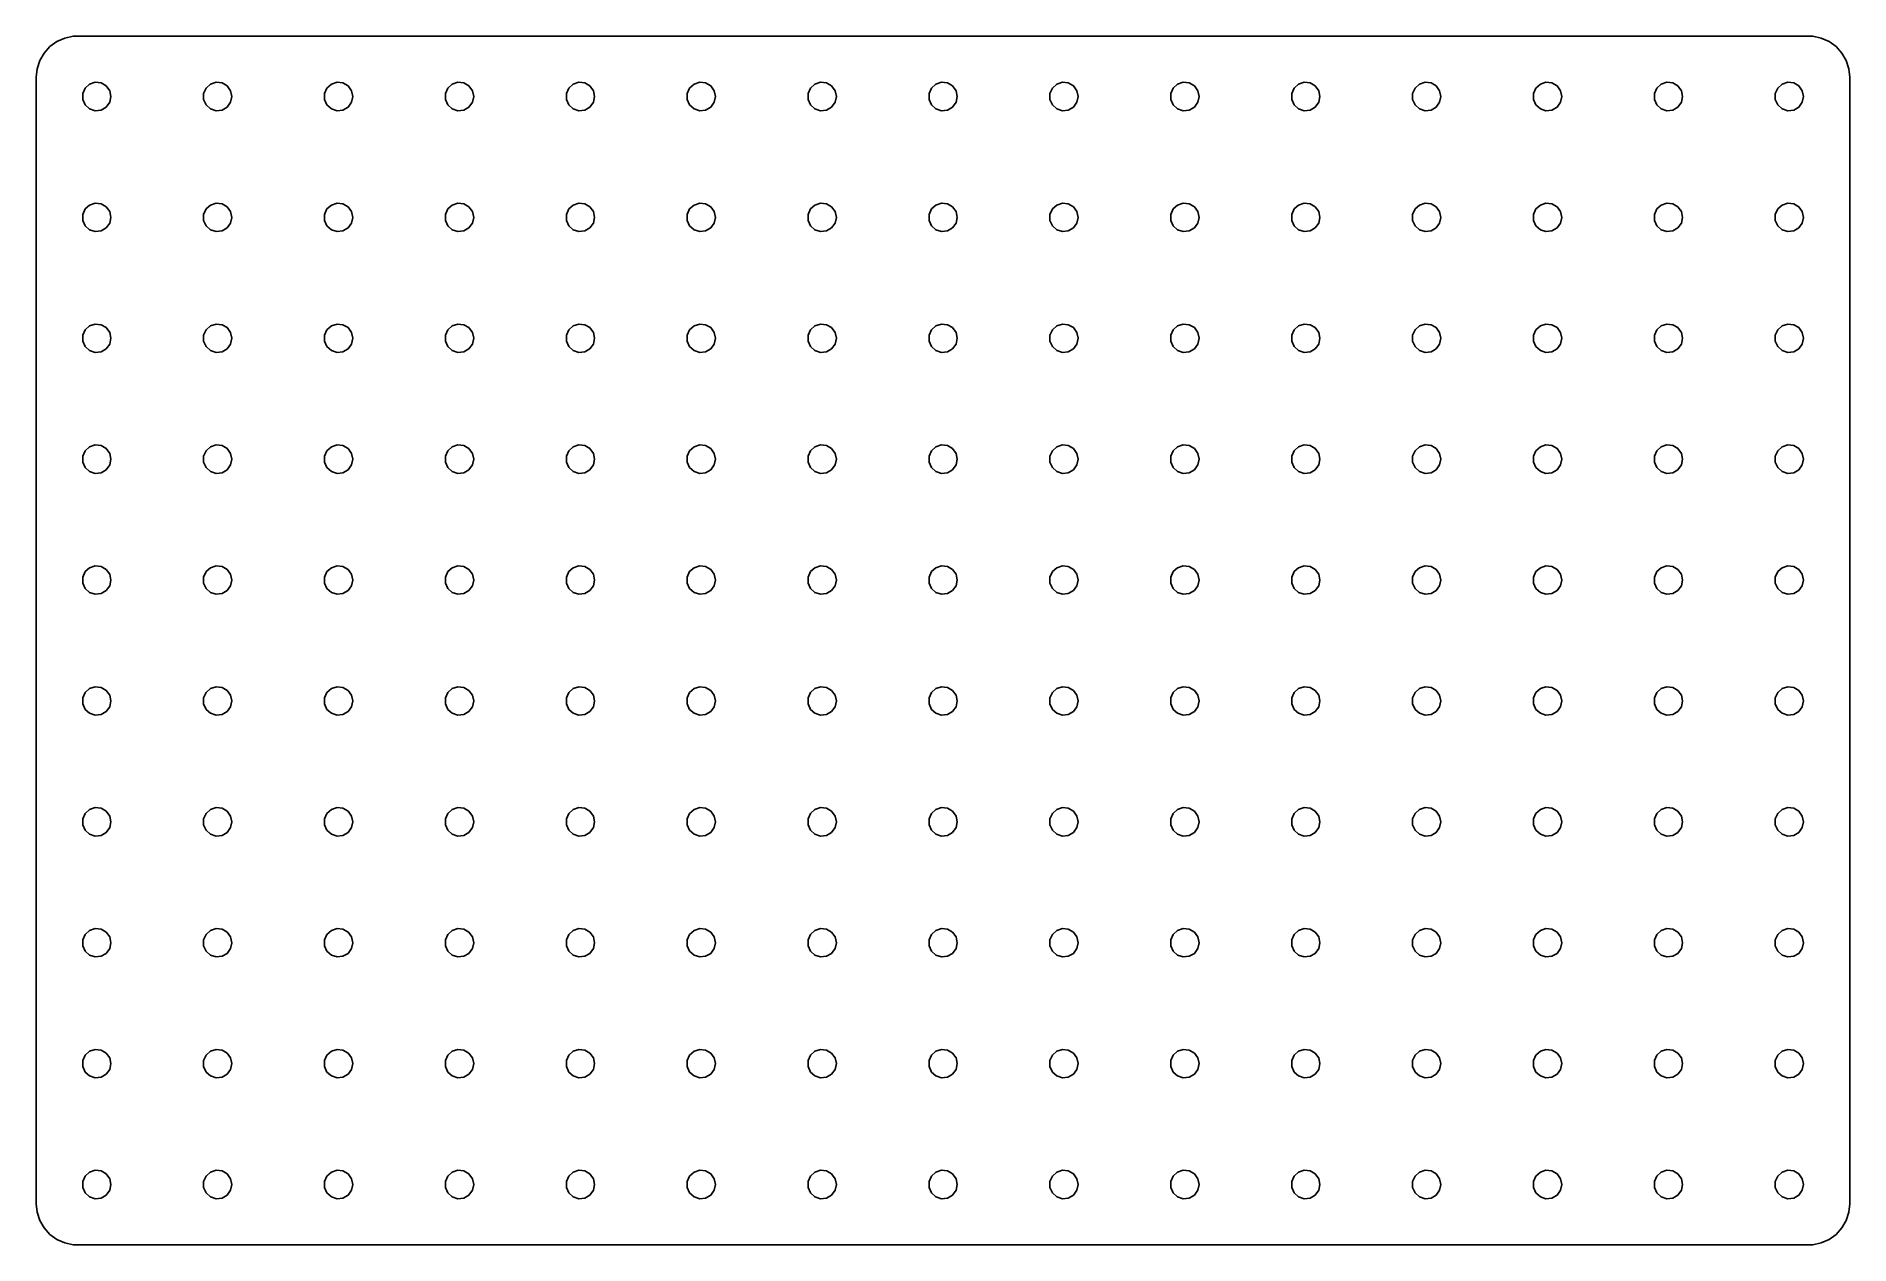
# Model space of a CAD drawing. Header units: metres. Extents: x 0 to 572, y 0 to 381.
import ezdxf

# ---------------------------------------------------------------- set-up
doc = ezdxf.new("R2010")
doc.units = ezdxf.units.M

msp = doc.modelspace()

# ---------------------------------------------------------------- linework, layer by layer
for p, q in [((4.3013, 377.661), (2.4828, 375.641)), ((6.5, 379.258), (4.3013, 377.661)), ((8.9828, 380.364), (6.5, 379.258)), ((11.6411, 380.929), (8.9828, 380.364)), ((559.859, 380.929), (11.6411, 380.929)), ((562.517, 380.364), (559.859, 380.929)), ((565, 379.258), (562.517, 380.364)), ((567.199, 377.661), (565, 379.258)), ((569.017, 375.641), (567.199, 377.661)), ((1.1239, 373.288), (0.2841, 370.703)), ((2.4828, 375.641), (1.1239, 373.288)), ((570.376, 373.288), (569.017, 375.641)), ((571.216, 370.703), (570.376, 373.288)), ((0.2841, 370.703), (0, 368)), ((0, 368), (0, 13)), ((15.4094, 364.595), (16.8, 365.847)), ((16.8, 365.847), (18.5796, 366.425)), ((18.5796, 366.425), (20.4406, 366.23)), ((20.4406, 366.23), (22.0611, 365.294)), ((53.5094, 364.595), (54.9, 365.847)), ((54.9, 365.847), (56.6796, 366.425)), ((56.6796, 366.425), (58.5406, 366.23)), ((58.5406, 366.23), (60.1611, 365.294)), ((91.6094, 364.595), (93, 365.847)), ((93, 365.847), (94.7796, 366.425)), ((94.7796, 366.425), (96.6406, 366.23)), ((96.6406, 366.23), (98.2611, 365.294)), ((129.709, 364.595), (131.1, 365.847)), ((131.1, 365.847), (132.88, 366.425)), ((132.88, 366.425), (134.741, 366.23)), ((134.741, 366.23), (136.361, 365.294)), ((167.809, 364.595), (169.2, 365.847)), ((169.2, 365.847), (170.98, 366.425)), ((170.98, 366.425), (172.841, 366.23)), ((172.841, 366.23), (174.461, 365.294)), ((205.909, 364.595), (207.3, 365.847)), ((207.3, 365.847), (209.08, 366.425)), ((209.08, 366.425), (210.941, 366.23)), ((210.941, 366.23), (212.561, 365.294)), ((244.009, 364.595), (245.4, 365.847)), ((245.4, 365.847), (247.18, 366.425)), ((247.18, 366.425), (249.041, 366.23)), ((249.041, 366.23), (250.661, 365.294)), ((282.109, 364.595), (283.5, 365.847)), ((283.5, 365.847), (285.28, 366.425)), ((285.28, 366.425), (287.141, 366.23)), ((287.141, 366.23), (288.761, 365.294)), ((320.209, 364.595), (321.6, 365.847)), ((321.6, 365.847), (323.38, 366.425)), ((323.38, 366.425), (325.241, 366.23)), ((325.241, 366.23), (326.861, 365.294)), ((358.309, 364.595), (359.7, 365.847)), ((359.7, 365.847), (361.48, 366.425)), ((361.48, 366.425), (363.341, 366.23)), ((363.341, 366.23), (364.961, 365.294)), ((396.409, 364.595), (397.8, 365.847)), ((397.8, 365.847), (399.58, 366.425)), ((399.58, 366.425), (401.441, 366.23)), ((401.441, 366.23), (403.061, 365.294)), ((434.509, 364.595), (435.9, 365.847)), ((435.9, 365.847), (437.68, 366.425)), ((437.68, 366.425), (439.541, 366.23)), ((439.541, 366.23), (441.161, 365.294)), ((472.609, 364.595), (474, 365.847)), ((474, 365.847), (475.78, 366.425)), ((475.78, 366.425), (477.641, 366.23)), ((477.641, 366.23), (479.261, 365.294)), ((510.709, 364.595), (512.1, 365.847)), ((512.1, 365.847), (513.88, 366.425)), ((513.88, 366.425), (515.741, 366.23)), ((515.741, 366.23), (517.361, 365.294)), ((548.809, 364.595), (550.2, 365.847)), ((550.2, 365.847), (551.98, 366.425)), ((551.98, 366.425), (553.841, 366.23)), ((553.841, 366.23), (555.461, 365.294)), ((571.5, 368), (571.216, 370.703)), ((571.5, 13), (571.5, 368)), ((14.6483, 362.886), (15.4094, 364.595)), ((14.6483, 361.014), (14.6483, 362.886)), ((15.4094, 359.305), (14.6483, 361.014)), ((22.0611, 365.294), (23.1609, 363.78)), ((23.1609, 360.12), (22.0611, 358.606)), ((23.1609, 363.78), (23.55, 361.95)), ((23.55, 361.95), (23.1609, 360.12)), ((52.7483, 362.886), (53.5094, 364.595)), ((52.7483, 361.014), (52.7483, 362.886)), ((53.5094, 359.305), (52.7483, 361.014)), ((60.1611, 365.294), (61.2609, 363.78)), ((61.2609, 360.12), (60.1611, 358.606)), ((61.2609, 363.78), (61.65, 361.95)), ((61.65, 361.95), (61.2609, 360.12)), ((90.8483, 362.886), (91.6094, 364.595)), ((90.8483, 361.014), (90.8483, 362.886)), ((91.6094, 359.305), (90.8483, 361.014)), ((98.2611, 365.294), (99.3609, 363.78)), ((99.3609, 360.12), (98.2611, 358.606)), ((99.3609, 363.78), (99.75, 361.95)), ((99.75, 361.95), (99.3609, 360.12)), ((128.948, 362.886), (129.709, 364.595)), ((128.948, 361.014), (128.948, 362.886)), ((129.709, 359.305), (128.948, 361.014)), ((136.361, 365.294), (137.461, 363.78)), ((137.461, 360.12), (136.361, 358.606)), ((137.461, 363.78), (137.85, 361.95)), ((137.85, 361.95), (137.461, 360.12)), ((167.048, 362.886), (167.809, 364.595)), ((167.048, 361.014), (167.048, 362.886)), ((167.809, 359.305), (167.048, 361.014)), ((174.461, 365.294), (175.561, 363.78)), ((175.561, 360.12), (174.461, 358.606)), ((175.561, 363.78), (175.95, 361.95)), ((175.95, 361.95), (175.561, 360.12)), ((205.148, 362.886), (205.909, 364.595)), ((205.148, 361.014), (205.148, 362.886)), ((205.909, 359.305), (205.148, 361.014)), ((212.561, 365.294), (213.661, 363.78)), ((213.661, 360.12), (212.561, 358.606)), ((213.661, 363.78), (214.05, 361.95)), ((214.05, 361.95), (213.661, 360.12)), ((243.248, 362.886), (244.009, 364.595)), ((243.248, 361.014), (243.248, 362.886)), ((244.009, 359.305), (243.248, 361.014)), ((250.661, 365.294), (251.761, 363.78)), ((251.761, 360.12), (250.661, 358.606)), ((251.761, 363.78), (252.15, 361.95)), ((252.15, 361.95), (251.761, 360.12)), ((281.348, 362.886), (282.109, 364.595)), ((281.348, 361.014), (281.348, 362.886)), ((282.109, 359.305), (281.348, 361.014)), ((288.761, 365.294), (289.861, 363.78)), ((289.861, 360.12), (288.761, 358.606)), ((289.861, 363.78), (290.25, 361.95)), ((290.25, 361.95), (289.861, 360.12)), ((319.448, 362.886), (320.209, 364.595)), ((319.448, 361.014), (319.448, 362.886)), ((320.209, 359.305), (319.448, 361.014)), ((326.861, 365.294), (327.961, 363.78)), ((327.961, 360.12), (326.861, 358.606)), ((327.961, 363.78), (328.35, 361.95)), ((328.35, 361.95), (327.961, 360.12)), ((357.548, 362.886), (358.309, 364.595)), ((357.548, 361.014), (357.548, 362.886)), ((358.309, 359.305), (357.548, 361.014)), ((364.961, 365.294), (366.061, 363.78)), ((366.061, 360.12), (364.961, 358.606)), ((366.061, 363.78), (366.45, 361.95)), ((366.45, 361.95), (366.061, 360.12)), ((395.648, 362.886), (396.409, 364.595)), ((395.648, 361.014), (395.648, 362.886)), ((396.409, 359.305), (395.648, 361.014)), ((403.061, 365.294), (404.161, 363.78)), ((404.161, 360.12), (403.061, 358.606)), ((404.161, 363.78), (404.55, 361.95)), ((404.55, 361.95), (404.161, 360.12)), ((433.748, 362.886), (434.509, 364.595)), ((433.748, 361.014), (433.748, 362.886)), ((434.509, 359.305), (433.748, 361.014)), ((441.161, 365.294), (442.261, 363.78)), ((442.261, 360.12), (441.161, 358.606)), ((442.261, 363.78), (442.65, 361.95)), ((442.65, 361.95), (442.261, 360.12)), ((471.848, 362.886), (472.609, 364.595)), ((471.848, 361.014), (471.848, 362.886)), ((472.609, 359.305), (471.848, 361.014)), ((479.261, 365.294), (480.361, 363.78)), ((480.361, 360.12), (479.261, 358.606)), ((480.361, 363.78), (480.75, 361.95)), ((480.75, 361.95), (480.361, 360.12)), ((509.948, 362.886), (510.709, 364.595)), ((509.948, 361.014), (509.948, 362.886)), ((510.709, 359.305), (509.948, 361.014)), ((517.361, 365.294), (518.461, 363.78)), ((518.461, 360.12), (517.361, 358.606)), ((518.461, 363.78), (518.85, 361.95)), ((518.85, 361.95), (518.461, 360.12)), ((548.048, 362.886), (548.809, 364.595)), ((548.048, 361.014), (548.048, 362.886)), ((548.809, 359.305), (548.048, 361.014)), ((555.461, 365.294), (556.561, 363.78)), ((556.561, 360.12), (555.461, 358.606)), ((556.561, 363.78), (556.95, 361.95)), ((556.95, 361.95), (556.561, 360.12)), ((16.8, 358.053), (15.4094, 359.305)), ((18.5796, 357.475), (16.8, 358.053)), ((20.4406, 357.67), (18.5796, 357.475)), ((22.0611, 358.606), (20.4406, 357.67)), ((54.9, 358.053), (53.5094, 359.305)), ((56.6796, 357.475), (54.9, 358.053)), ((58.5406, 357.67), (56.6796, 357.475)), ((60.1611, 358.606), (58.5406, 357.67)), ((93, 358.053), (91.6094, 359.305)), ((94.7796, 357.475), (93, 358.053)), ((96.6406, 357.67), (94.7796, 357.475)), ((98.2611, 358.606), (96.6406, 357.67)), ((131.1, 358.053), (129.709, 359.305)), ((132.88, 357.475), (131.1, 358.053)), ((134.741, 357.67), (132.88, 357.475)), ((136.361, 358.606), (134.741, 357.67)), ((169.2, 358.053), (167.809, 359.305)), ((170.98, 357.475), (169.2, 358.053)), ((172.841, 357.67), (170.98, 357.475)), ((174.461, 358.606), (172.841, 357.67)), ((207.3, 358.053), (205.909, 359.305)), ((209.08, 357.475), (207.3, 358.053)), ((210.941, 357.67), (209.08, 357.475)), ((212.561, 358.606), (210.941, 357.67)), ((245.4, 358.053), (244.009, 359.305)), ((247.18, 357.475), (245.4, 358.053)), ((249.041, 357.67), (247.18, 357.475)), ((250.661, 358.606), (249.041, 357.67)), ((283.5, 358.053), (282.109, 359.305)), ((285.28, 357.475), (283.5, 358.053)), ((287.141, 357.67), (285.28, 357.475)), ((288.761, 358.606), (287.141, 357.67)), ((321.6, 358.053), (320.209, 359.305)), ((323.38, 357.475), (321.6, 358.053)), ((325.241, 357.67), (323.38, 357.475)), ((326.861, 358.606), (325.241, 357.67)), ((359.7, 358.053), (358.309, 359.305)), ((361.48, 357.475), (359.7, 358.053)), ((363.341, 357.67), (361.48, 357.475)), ((364.961, 358.606), (363.341, 357.67)), ((397.8, 358.053), (396.409, 359.305)), ((399.58, 357.475), (397.8, 358.053)), ((401.441, 357.67), (399.58, 357.475)), ((403.061, 358.606), (401.441, 357.67)), ((435.9, 358.053), (434.509, 359.305)), ((437.68, 357.475), (435.9, 358.053)), ((439.541, 357.67), (437.68, 357.475)), ((441.161, 358.606), (439.541, 357.67)), ((474, 358.053), (472.609, 359.305)), ((475.78, 357.475), (474, 358.053)), ((477.641, 357.67), (475.78, 357.475)), ((479.261, 358.606), (477.641, 357.67)), ((512.1, 358.053), (510.709, 359.305)), ((513.88, 357.475), (512.1, 358.053)), ((515.741, 357.67), (513.88, 357.475)), ((517.361, 358.606), (515.741, 357.67)), ((550.2, 358.053), (548.809, 359.305)), ((551.98, 357.475), (550.2, 358.053)), ((553.841, 357.67), (551.98, 357.475)), ((555.461, 358.606), (553.841, 357.67)), ((14.6483, 324.786), (15.4094, 326.495)), ((15.4094, 326.495), (16.8, 327.747)), ((16.8, 327.747), (18.5796, 328.325)), ((18.5796, 328.325), (20.4406, 328.13)), ((20.4406, 328.13), (22.0611, 327.194)), ((22.0611, 327.194), (23.1609, 325.68)), ((52.7483, 324.786), (53.5094, 326.495)), ((53.5094, 326.495), (54.9, 327.747)), ((54.9, 327.747), (56.6796, 328.325)), ((56.6796, 328.325), (58.5406, 328.13)), ((58.5406, 328.13), (60.1611, 327.194)), ((60.1611, 327.194), (61.2609, 325.68)), ((90.8483, 324.786), (91.6094, 326.495)), ((91.6094, 326.495), (93, 327.747)), ((93, 327.747), (94.7796, 328.325)), ((94.7796, 328.325), (96.6406, 328.13)), ((96.6406, 328.13), (98.2611, 327.194)), ((98.2611, 327.194), (99.3609, 325.68)), ((128.948, 324.786), (129.709, 326.495)), ((129.709, 326.495), (131.1, 327.747)), ((131.1, 327.747), (132.88, 328.325)), ((132.88, 328.325), (134.741, 328.13)), ((134.741, 328.13), (136.361, 327.194)), ((136.361, 327.194), (137.461, 325.68)), ((167.048, 324.786), (167.809, 326.495)), ((167.809, 326.495), (169.2, 327.747)), ((169.2, 327.747), (170.98, 328.325)), ((170.98, 328.325), (172.841, 328.13)), ((172.841, 328.13), (174.461, 327.194)), ((174.461, 327.194), (175.561, 325.68)), ((205.148, 324.786), (205.909, 326.495)), ((205.909, 326.495), (207.3, 327.747)), ((207.3, 327.747), (209.08, 328.325)), ((209.08, 328.325), (210.941, 328.13)), ((210.941, 328.13), (212.561, 327.194)), ((212.561, 327.194), (213.661, 325.68)), ((243.248, 324.786), (244.009, 326.495)), ((244.009, 326.495), (245.4, 327.747)), ((245.4, 327.747), (247.18, 328.325)), ((247.18, 328.325), (249.041, 328.13)), ((249.041, 328.13), (250.661, 327.194)), ((250.661, 327.194), (251.761, 325.68)), ((281.348, 324.786), (282.109, 326.495)), ((282.109, 326.495), (283.5, 327.747)), ((283.5, 327.747), (285.28, 328.325)), ((285.28, 328.325), (287.141, 328.13)), ((287.141, 328.13), (288.761, 327.194)), ((288.761, 327.194), (289.861, 325.68)), ((319.448, 324.786), (320.209, 326.495)), ((320.209, 326.495), (321.6, 327.747)), ((321.6, 327.747), (323.38, 328.325)), ((323.38, 328.325), (325.241, 328.13)), ((325.241, 328.13), (326.861, 327.194)), ((326.861, 327.194), (327.961, 325.68)), ((357.548, 324.786), (358.309, 326.495)), ((358.309, 326.495), (359.7, 327.747)), ((359.7, 327.747), (361.48, 328.325)), ((361.48, 328.325), (363.341, 328.13)), ((363.341, 328.13), (364.961, 327.194)), ((364.961, 327.194), (366.061, 325.68)), ((395.648, 324.786), (396.409, 326.495)), ((396.409, 326.495), (397.8, 327.747)), ((397.8, 327.747), (399.58, 328.325)), ((399.58, 328.325), (401.441, 328.13)), ((401.441, 328.13), (403.061, 327.194)), ((403.061, 327.194), (404.161, 325.68)), ((433.748, 324.786), (434.509, 326.495)), ((434.509, 326.495), (435.9, 327.747)), ((435.9, 327.747), (437.68, 328.325)), ((437.68, 328.325), (439.541, 328.13)), ((439.541, 328.13), (441.161, 327.194)), ((441.161, 327.194), (442.261, 325.68)), ((471.848, 324.786), (472.609, 326.495)), ((472.609, 326.495), (474, 327.747)), ((474, 327.747), (475.78, 328.325)), ((475.78, 328.325), (477.641, 328.13)), ((477.641, 328.13), (479.261, 327.194)), ((479.261, 327.194), (480.361, 325.68)), ((509.948, 324.786), (510.709, 326.495)), ((510.709, 326.495), (512.1, 327.747)), ((512.1, 327.747), (513.88, 328.325)), ((513.88, 328.325), (515.741, 328.13)), ((515.741, 328.13), (517.361, 327.194)), ((517.361, 327.194), (518.461, 325.68)), ((548.048, 324.786), (548.809, 326.495)), ((548.809, 326.495), (550.2, 327.747)), ((550.2, 327.747), (551.98, 328.325)), ((551.98, 328.325), (553.841, 328.13)), ((553.841, 328.13), (555.461, 327.194)), ((555.461, 327.194), (556.561, 325.68)), ((14.6483, 322.914), (14.6483, 324.786)), ((15.4094, 321.205), (14.6483, 322.914)), ((16.8, 319.953), (15.4094, 321.205)), ((22.0611, 320.506), (20.4406, 319.57)), ((23.1609, 322.02), (22.0611, 320.506)), ((23.1609, 325.68), (23.55, 323.85)), ((23.55, 323.85), (23.1609, 322.02)), ((52.7483, 322.914), (52.7483, 324.786)), ((53.5094, 321.205), (52.7483, 322.914)), ((54.9, 319.953), (53.5094, 321.205)), ((60.1611, 320.506), (58.5406, 319.57)), ((61.2609, 322.02), (60.1611, 320.506)), ((61.2609, 325.68), (61.65, 323.85)), ((61.65, 323.85), (61.2609, 322.02)), ((90.8483, 322.914), (90.8483, 324.786)), ((91.6094, 321.205), (90.8483, 322.914)), ((93, 319.953), (91.6094, 321.205)), ((98.2611, 320.506), (96.6406, 319.57)), ((99.3609, 322.02), (98.2611, 320.506)), ((99.3609, 325.68), (99.75, 323.85)), ((99.75, 323.85), (99.3609, 322.02)), ((128.948, 322.914), (128.948, 324.786)), ((129.709, 321.205), (128.948, 322.914)), ((131.1, 319.953), (129.709, 321.205)), ((136.361, 320.506), (134.741, 319.57)), ((137.461, 322.02), (136.361, 320.506)), ((137.461, 325.68), (137.85, 323.85)), ((137.85, 323.85), (137.461, 322.02)), ((167.048, 322.914), (167.048, 324.786)), ((167.809, 321.205), (167.048, 322.914)), ((169.2, 319.953), (167.809, 321.205)), ((174.461, 320.506), (172.841, 319.57)), ((175.561, 322.02), (174.461, 320.506)), ((175.561, 325.68), (175.95, 323.85)), ((175.95, 323.85), (175.561, 322.02)), ((205.148, 322.914), (205.148, 324.786)), ((205.909, 321.205), (205.148, 322.914)), ((207.3, 319.953), (205.909, 321.205)), ((212.561, 320.506), (210.941, 319.57)), ((213.661, 322.02), (212.561, 320.506)), ((213.661, 325.68), (214.05, 323.85)), ((214.05, 323.85), (213.661, 322.02)), ((243.248, 322.914), (243.248, 324.786)), ((244.009, 321.205), (243.248, 322.914)), ((245.4, 319.953), (244.009, 321.205)), ((250.661, 320.506), (249.041, 319.57)), ((251.761, 322.02), (250.661, 320.506)), ((251.761, 325.68), (252.15, 323.85)), ((252.15, 323.85), (251.761, 322.02)), ((281.348, 322.914), (281.348, 324.786)), ((282.109, 321.205), (281.348, 322.914)), ((283.5, 319.953), (282.109, 321.205)), ((288.761, 320.506), (287.141, 319.57)), ((289.861, 322.02), (288.761, 320.506)), ((289.861, 325.68), (290.25, 323.85)), ((290.25, 323.85), (289.861, 322.02)), ((319.448, 322.914), (319.448, 324.786)), ((320.209, 321.205), (319.448, 322.914)), ((321.6, 319.953), (320.209, 321.205)), ((326.861, 320.506), (325.241, 319.57)), ((327.961, 322.02), (326.861, 320.506)), ((327.961, 325.68), (328.35, 323.85)), ((328.35, 323.85), (327.961, 322.02)), ((357.548, 322.914), (357.548, 324.786)), ((358.309, 321.205), (357.548, 322.914)), ((359.7, 319.953), (358.309, 321.205)), ((364.961, 320.506), (363.341, 319.57)), ((366.061, 322.02), (364.961, 320.506)), ((366.061, 325.68), (366.45, 323.85)), ((366.45, 323.85), (366.061, 322.02)), ((395.648, 322.914), (395.648, 324.786)), ((396.409, 321.205), (395.648, 322.914)), ((397.8, 319.953), (396.409, 321.205)), ((403.061, 320.506), (401.441, 319.57)), ((404.161, 322.02), (403.061, 320.506)), ((404.161, 325.68), (404.55, 323.85)), ((404.55, 323.85), (404.161, 322.02)), ((433.748, 322.914), (433.748, 324.786)), ((434.509, 321.205), (433.748, 322.914)), ((435.9, 319.953), (434.509, 321.205)), ((441.161, 320.506), (439.541, 319.57)), ((442.261, 322.02), (441.161, 320.506)), ((442.261, 325.68), (442.65, 323.85)), ((442.65, 323.85), (442.261, 322.02)), ((471.848, 322.914), (471.848, 324.786)), ((472.609, 321.205), (471.848, 322.914)), ((474, 319.953), (472.609, 321.205)), ((479.261, 320.506), (477.641, 319.57)), ((480.361, 322.02), (479.261, 320.506)), ((480.361, 325.68), (480.75, 323.85)), ((480.75, 323.85), (480.361, 322.02)), ((509.948, 322.914), (509.948, 324.786)), ((510.709, 321.205), (509.948, 322.914)), ((512.1, 319.953), (510.709, 321.205)), ((517.361, 320.506), (515.741, 319.57)), ((518.461, 322.02), (517.361, 320.506)), ((518.461, 325.68), (518.85, 323.85)), ((518.85, 323.85), (518.461, 322.02)), ((548.048, 322.914), (548.048, 324.786)), ((548.809, 321.205), (548.048, 322.914)), ((550.2, 319.953), (548.809, 321.205)), ((555.461, 320.506), (553.841, 319.57)), ((556.561, 322.02), (555.461, 320.506)), ((556.561, 325.68), (556.95, 323.85)), ((556.95, 323.85), (556.561, 322.02)), ((18.5796, 319.375), (16.8, 319.953)), ((20.4406, 319.57), (18.5796, 319.375)), ((56.6796, 319.375), (54.9, 319.953)), ((58.5406, 319.57), (56.6796, 319.375)), ((94.7796, 319.375), (93, 319.953)), ((96.6406, 319.57), (94.7796, 319.375)), ((132.88, 319.375), (131.1, 319.953)), ((134.741, 319.57), (132.88, 319.375)), ((170.98, 319.375), (169.2, 319.953)), ((172.841, 319.57), (170.98, 319.375)), ((209.08, 319.375), (207.3, 319.953)), ((210.941, 319.57), (209.08, 319.375)), ((247.18, 319.375), (245.4, 319.953)), ((249.041, 319.57), (247.18, 319.375)), ((285.28, 319.375), (283.5, 319.953)), ((287.141, 319.57), (285.28, 319.375)), ((323.38, 319.375), (321.6, 319.953)), ((325.241, 319.57), (323.38, 319.375)), ((361.48, 319.375), (359.7, 319.953)), ((363.341, 319.57), (361.48, 319.375)), ((399.58, 319.375), (397.8, 319.953)), ((401.441, 319.57), (399.58, 319.375)), ((437.68, 319.375), (435.9, 319.953)), ((439.541, 319.57), (437.68, 319.375)), ((475.78, 319.375), (474, 319.953)), ((477.641, 319.57), (475.78, 319.375)), ((513.88, 319.375), (512.1, 319.953)), ((515.741, 319.57), (513.88, 319.375)), ((551.98, 319.375), (550.2, 319.953)), ((553.841, 319.57), (551.98, 319.375)), ((14.6483, 286.686), (15.4094, 288.395)), ((14.6483, 284.814), (14.6483, 286.686)), ((15.4094, 288.395), (16.8, 289.647)), ((16.8, 289.647), (18.5796, 290.225)), ((18.5796, 290.225), (20.4406, 290.03)), ((20.4406, 290.03), (22.0611, 289.094)), ((22.0611, 289.094), (23.1609, 287.58)), ((23.1609, 287.58), (23.55, 285.75)), ((23.55, 285.75), (23.1609, 283.92)), ((52.7483, 286.686), (53.5094, 288.395)), ((52.7483, 284.814), (52.7483, 286.686)), ((53.5094, 288.395), (54.9, 289.647)), ((54.9, 289.647), (56.6796, 290.225)), ((56.6796, 290.225), (58.5406, 290.03)), ((58.5406, 290.03), (60.1611, 289.094)), ((60.1611, 289.094), (61.2609, 287.58)), ((61.2609, 287.58), (61.65, 285.75)), ((61.65, 285.75), (61.2609, 283.92)), ((90.8483, 286.686), (91.6094, 288.395)), ((90.8483, 284.814), (90.8483, 286.686)), ((91.6094, 288.395), (93, 289.647)), ((93, 289.647), (94.7796, 290.225)), ((94.7796, 290.225), (96.6406, 290.03)), ((96.6406, 290.03), (98.2611, 289.094)), ((98.2611, 289.094), (99.3609, 287.58)), ((99.3609, 287.58), (99.75, 285.75)), ((99.75, 285.75), (99.3609, 283.92)), ((128.948, 286.686), (129.709, 288.395)), ((128.948, 284.814), (128.948, 286.686)), ((129.709, 288.395), (131.1, 289.647)), ((131.1, 289.647), (132.88, 290.225)), ((132.88, 290.225), (134.741, 290.03)), ((134.741, 290.03), (136.361, 289.094)), ((136.361, 289.094), (137.461, 287.58)), ((137.461, 287.58), (137.85, 285.75)), ((137.85, 285.75), (137.461, 283.92)), ((167.048, 286.686), (167.809, 288.395)), ((167.048, 284.814), (167.048, 286.686)), ((167.809, 288.395), (169.2, 289.647)), ((169.2, 289.647), (170.98, 290.225)), ((170.98, 290.225), (172.841, 290.03)), ((172.841, 290.03), (174.461, 289.094)), ((174.461, 289.094), (175.561, 287.58)), ((175.561, 287.58), (175.95, 285.75)), ((175.95, 285.75), (175.561, 283.92)), ((205.148, 286.686), (205.909, 288.395)), ((205.148, 284.814), (205.148, 286.686)), ((205.909, 288.395), (207.3, 289.647)), ((207.3, 289.647), (209.08, 290.225)), ((209.08, 290.225), (210.941, 290.03)), ((210.941, 290.03), (212.561, 289.094)), ((212.561, 289.094), (213.661, 287.58)), ((213.661, 287.58), (214.05, 285.75)), ((214.05, 285.75), (213.661, 283.92)), ((243.248, 286.686), (244.009, 288.395)), ((243.248, 284.814), (243.248, 286.686)), ((244.009, 288.395), (245.4, 289.647)), ((245.4, 289.647), (247.18, 290.225)), ((247.18, 290.225), (249.041, 290.03)), ((249.041, 290.03), (250.661, 289.094)), ((250.661, 289.094), (251.761, 287.58)), ((251.761, 287.58), (252.15, 285.75)), ((252.15, 285.75), (251.761, 283.92)), ((281.348, 286.686), (282.109, 288.395)), ((281.348, 284.814), (281.348, 286.686)), ((282.109, 288.395), (283.5, 289.647)), ((283.5, 289.647), (285.28, 290.225)), ((285.28, 290.225), (287.141, 290.03)), ((287.141, 290.03), (288.761, 289.094)), ((288.761, 289.094), (289.861, 287.58)), ((289.861, 287.58), (290.25, 285.75)), ((290.25, 285.75), (289.861, 283.92)), ((319.448, 286.686), (320.209, 288.395)), ((319.448, 284.814), (319.448, 286.686)), ((320.209, 288.395), (321.6, 289.647)), ((321.6, 289.647), (323.38, 290.225)), ((323.38, 290.225), (325.241, 290.03)), ((325.241, 290.03), (326.861, 289.094)), ((326.861, 289.094), (327.961, 287.58)), ((327.961, 287.58), (328.35, 285.75)), ((328.35, 285.75), (327.961, 283.92)), ((357.548, 286.686), (358.309, 288.395)), ((357.548, 284.814), (357.548, 286.686)), ((358.309, 288.395), (359.7, 289.647)), ((359.7, 289.647), (361.48, 290.225)), ((361.48, 290.225), (363.341, 290.03)), ((363.341, 290.03), (364.961, 289.094)), ((364.961, 289.094), (366.061, 287.58)), ((366.061, 287.58), (366.45, 285.75)), ((366.45, 285.75), (366.061, 283.92)), ((395.648, 286.686), (396.409, 288.395)), ((395.648, 284.814), (395.648, 286.686)), ((396.409, 288.395), (397.8, 289.647)), ((397.8, 289.647), (399.58, 290.225)), ((399.58, 290.225), (401.441, 290.03)), ((401.441, 290.03), (403.061, 289.094)), ((403.061, 289.094), (404.161, 287.58)), ((404.161, 287.58), (404.55, 285.75)), ((404.55, 285.75), (404.161, 283.92)), ((433.748, 286.686), (434.509, 288.395)), ((433.748, 284.814), (433.748, 286.686)), ((434.509, 288.395), (435.9, 289.647)), ((435.9, 289.647), (437.68, 290.225)), ((437.68, 290.225), (439.541, 290.03)), ((439.541, 290.03), (441.161, 289.094)), ((441.161, 289.094), (442.261, 287.58)), ((442.261, 287.58), (442.65, 285.75)), ((442.65, 285.75), (442.261, 283.92)), ((471.848, 286.686), (472.609, 288.395)), ((471.848, 284.814), (471.848, 286.686)), ((472.609, 288.395), (474, 289.647)), ((474, 289.647), (475.78, 290.225)), ((475.78, 290.225), (477.641, 290.03)), ((477.641, 290.03), (479.261, 289.094)), ((479.261, 289.094), (480.361, 287.58)), ((480.361, 287.58), (480.75, 285.75)), ((480.75, 285.75), (480.361, 283.92)), ((509.948, 286.686), (510.709, 288.395)), ((509.948, 284.814), (509.948, 286.686)), ((510.709, 288.395), (512.1, 289.647)), ((512.1, 289.647), (513.88, 290.225)), ((513.88, 290.225), (515.741, 290.03)), ((515.741, 290.03), (517.361, 289.094)), ((517.361, 289.094), (518.461, 287.58)), ((518.461, 287.58), (518.85, 285.75)), ((518.85, 285.75), (518.461, 283.92)), ((548.048, 286.686), (548.809, 288.395)), ((548.048, 284.814), (548.048, 286.686)), ((548.809, 288.395), (550.2, 289.647)), ((550.2, 289.647), (551.98, 290.225)), ((551.98, 290.225), (553.841, 290.03)), ((553.841, 290.03), (555.461, 289.094)), ((555.461, 289.094), (556.561, 287.58)), ((556.561, 287.58), (556.95, 285.75)), ((556.95, 285.75), (556.561, 283.92)), ((15.4094, 283.105), (14.6483, 284.814)), ((16.8, 281.853), (15.4094, 283.105)), ((18.5796, 281.275), (16.8, 281.853)), ((20.4406, 281.47), (18.5796, 281.275)), ((22.0611, 282.406), (20.4406, 281.47)), ((23.1609, 283.92), (22.0611, 282.406)), ((53.5094, 283.105), (52.7483, 284.814)), ((54.9, 281.853), (53.5094, 283.105)), ((56.6796, 281.275), (54.9, 281.853)), ((58.5406, 281.47), (56.6796, 281.275)), ((60.1611, 282.406), (58.5406, 281.47)), ((61.2609, 283.92), (60.1611, 282.406)), ((91.6094, 283.105), (90.8483, 284.814)), ((93, 281.853), (91.6094, 283.105)), ((94.7796, 281.275), (93, 281.853)), ((96.6406, 281.47), (94.7796, 281.275)), ((98.2611, 282.406), (96.6406, 281.47)), ((99.3609, 283.92), (98.2611, 282.406)), ((129.709, 283.105), (128.948, 284.814)), ((131.1, 281.853), (129.709, 283.105)), ((132.88, 281.275), (131.1, 281.853)), ((134.741, 281.47), (132.88, 281.275)), ((136.361, 282.406), (134.741, 281.47)), ((137.461, 283.92), (136.361, 282.406)), ((167.809, 283.105), (167.048, 284.814)), ((169.2, 281.853), (167.809, 283.105)), ((170.98, 281.275), (169.2, 281.853)), ((172.841, 281.47), (170.98, 281.275)), ((174.461, 282.406), (172.841, 281.47)), ((175.561, 283.92), (174.461, 282.406)), ((205.909, 283.105), (205.148, 284.814)), ((207.3, 281.853), (205.909, 283.105)), ((209.08, 281.275), (207.3, 281.853)), ((210.941, 281.47), (209.08, 281.275)), ((212.561, 282.406), (210.941, 281.47)), ((213.661, 283.92), (212.561, 282.406)), ((244.009, 283.105), (243.248, 284.814)), ((245.4, 281.853), (244.009, 283.105)), ((247.18, 281.275), (245.4, 281.853)), ((249.041, 281.47), (247.18, 281.275)), ((250.661, 282.406), (249.041, 281.47)), ((251.761, 283.92), (250.661, 282.406)), ((282.109, 283.105), (281.348, 284.814)), ((283.5, 281.853), (282.109, 283.105)), ((285.28, 281.275), (283.5, 281.853)), ((287.141, 281.47), (285.28, 281.275)), ((288.761, 282.406), (287.141, 281.47)), ((289.861, 283.92), (288.761, 282.406)), ((320.209, 283.105), (319.448, 284.814)), ((321.6, 281.853), (320.209, 283.105)), ((323.38, 281.275), (321.6, 281.853)), ((325.241, 281.47), (323.38, 281.275)), ((326.861, 282.406), (325.241, 281.47)), ((327.961, 283.92), (326.861, 282.406)), ((358.309, 283.105), (357.548, 284.814)), ((359.7, 281.853), (358.309, 283.105)), ((361.48, 281.275), (359.7, 281.853)), ((363.341, 281.47), (361.48, 281.275)), ((364.961, 282.406), (363.341, 281.47)), ((366.061, 283.92), (364.961, 282.406)), ((396.409, 283.105), (395.648, 284.814)), ((397.8, 281.853), (396.409, 283.105)), ((399.58, 281.275), (397.8, 281.853)), ((401.441, 281.47), (399.58, 281.275)), ((403.061, 282.406), (401.441, 281.47)), ((404.161, 283.92), (403.061, 282.406)), ((434.509, 283.105), (433.748, 284.814)), ((435.9, 281.853), (434.509, 283.105)), ((437.68, 281.275), (435.9, 281.853)), ((439.541, 281.47), (437.68, 281.275)), ((441.161, 282.406), (439.541, 281.47)), ((442.261, 283.92), (441.161, 282.406)), ((472.609, 283.105), (471.848, 284.814)), ((474, 281.853), (472.609, 283.105)), ((475.78, 281.275), (474, 281.853)), ((477.641, 281.47), (475.78, 281.275)), ((479.261, 282.406), (477.641, 281.47)), ((480.361, 283.92), (479.261, 282.406)), ((510.709, 283.105), (509.948, 284.814)), ((512.1, 281.853), (510.709, 283.105)), ((513.88, 281.275), (512.1, 281.853)), ((515.741, 281.47), (513.88, 281.275)), ((517.361, 282.406), (515.741, 281.47)), ((518.461, 283.92), (517.361, 282.406)), ((548.809, 283.105), (548.048, 284.814)), ((550.2, 281.853), (548.809, 283.105)), ((551.98, 281.275), (550.2, 281.853)), ((553.841, 281.47), (551.98, 281.275)), ((555.461, 282.406), (553.841, 281.47)), ((556.561, 283.92), (555.461, 282.406)), ((15.4094, 250.295), (16.8, 251.547)), ((16.8, 251.547), (18.5796, 252.125)), ((18.5796, 252.125), (20.4406, 251.93)), ((20.4406, 251.93), (22.0611, 250.994)), ((53.5094, 250.295), (54.9, 251.547)), ((54.9, 251.547), (56.6796, 252.125)), ((56.6796, 252.125), (58.5406, 251.93)), ((58.5406, 251.93), (60.1611, 250.994)), ((91.6094, 250.295), (93, 251.547)), ((93, 251.547), (94.7796, 252.125)), ((94.7796, 252.125), (96.6406, 251.93)), ((96.6406, 251.93), (98.2611, 250.994)), ((129.709, 250.295), (131.1, 251.547)), ((131.1, 251.547), (132.88, 252.125)), ((132.88, 252.125), (134.741, 251.93)), ((134.741, 251.93), (136.361, 250.994)), ((167.809, 250.295), (169.2, 251.547)), ((169.2, 251.547), (170.98, 252.125)), ((170.98, 252.125), (172.841, 251.93)), ((172.841, 251.93), (174.461, 250.994)), ((205.909, 250.295), (207.3, 251.547)), ((207.3, 251.547), (209.08, 252.125)), ((209.08, 252.125), (210.941, 251.93)), ((210.941, 251.93), (212.561, 250.994)), ((244.009, 250.295), (245.4, 251.547)), ((245.4, 251.547), (247.18, 252.125)), ((247.18, 252.125), (249.041, 251.93)), ((249.041, 251.93), (250.661, 250.994)), ((282.109, 250.295), (283.5, 251.547)), ((283.5, 251.547), (285.28, 252.125)), ((285.28, 252.125), (287.141, 251.93)), ((287.141, 251.93), (288.761, 250.994)), ((320.209, 250.295), (321.6, 251.547)), ((321.6, 251.547), (323.38, 252.125)), ((323.38, 252.125), (325.241, 251.93)), ((325.241, 251.93), (326.861, 250.994)), ((358.309, 250.295), (359.7, 251.547)), ((359.7, 251.547), (361.48, 252.125)), ((361.48, 252.125), (363.341, 251.93)), ((363.341, 251.93), (364.961, 250.994)), ((396.409, 250.295), (397.8, 251.547)), ((397.8, 251.547), (399.58, 252.125)), ((399.58, 252.125), (401.441, 251.93)), ((401.441, 251.93), (403.061, 250.994)), ((434.509, 250.295), (435.9, 251.547)), ((435.9, 251.547), (437.68, 252.125)), ((437.68, 252.125), (439.541, 251.93)), ((439.541, 251.93), (441.161, 250.994)), ((472.609, 250.295), (474, 251.547)), ((474, 251.547), (475.78, 252.125)), ((475.78, 252.125), (477.641, 251.93)), ((477.641, 251.93), (479.261, 250.994)), ((510.709, 250.295), (512.1, 251.547)), ((512.1, 251.547), (513.88, 252.125)), ((513.88, 252.125), (515.741, 251.93)), ((515.741, 251.93), (517.361, 250.994)), ((548.809, 250.295), (550.2, 251.547)), ((550.2, 251.547), (551.98, 252.125)), ((551.98, 252.125), (553.841, 251.93)), ((553.841, 251.93), (555.461, 250.994)), ((14.6483, 248.586), (15.4094, 250.295)), ((14.6483, 246.714), (14.6483, 248.586)), ((15.4094, 245.005), (14.6483, 246.714)), ((22.0611, 250.994), (23.1609, 249.48)), ((23.1609, 245.82), (22.0611, 244.306)), ((23.1609, 249.48), (23.55, 247.65)), ((23.55, 247.65), (23.1609, 245.82)), ((52.7483, 248.586), (53.5094, 250.295)), ((52.7483, 246.714), (52.7483, 248.586)), ((53.5094, 245.005), (52.7483, 246.714)), ((60.1611, 250.994), (61.2609, 249.48)), ((61.2609, 245.82), (60.1611, 244.306)), ((61.2609, 249.48), (61.65, 247.65)), ((61.65, 247.65), (61.2609, 245.82)), ((90.8483, 248.586), (91.6094, 250.295)), ((90.8483, 246.714), (90.8483, 248.586)), ((91.6094, 245.005), (90.8483, 246.714)), ((98.2611, 250.994), (99.3609, 249.48)), ((99.3609, 245.82), (98.2611, 244.306)), ((99.3609, 249.48), (99.75, 247.65)), ((99.75, 247.65), (99.3609, 245.82)), ((128.948, 248.586), (129.709, 250.295)), ((128.948, 246.714), (128.948, 248.586)), ((129.709, 245.005), (128.948, 246.714)), ((136.361, 250.994), (137.461, 249.48)), ((137.461, 245.82), (136.361, 244.306)), ((137.461, 249.48), (137.85, 247.65)), ((137.85, 247.65), (137.461, 245.82)), ((167.048, 248.586), (167.809, 250.295)), ((167.048, 246.714), (167.048, 248.586)), ((167.809, 245.005), (167.048, 246.714)), ((174.461, 250.994), (175.561, 249.48)), ((175.561, 245.82), (174.461, 244.306)), ((175.561, 249.48), (175.95, 247.65)), ((175.95, 247.65), (175.561, 245.82)), ((205.148, 248.586), (205.909, 250.295)), ((205.148, 246.714), (205.148, 248.586)), ((205.909, 245.005), (205.148, 246.714)), ((212.561, 250.994), (213.661, 249.48)), ((213.661, 245.82), (212.561, 244.306)), ((213.661, 249.48), (214.05, 247.65)), ((214.05, 247.65), (213.661, 245.82)), ((243.248, 248.586), (244.009, 250.295)), ((243.248, 246.714), (243.248, 248.586)), ((244.009, 245.005), (243.248, 246.714)), ((250.661, 250.994), (251.761, 249.48)), ((251.761, 245.82), (250.661, 244.306)), ((251.761, 249.48), (252.15, 247.65)), ((252.15, 247.65), (251.761, 245.82)), ((281.348, 248.586), (282.109, 250.295)), ((281.348, 246.714), (281.348, 248.586)), ((282.109, 245.005), (281.348, 246.714)), ((288.761, 250.994), (289.861, 249.48)), ((289.861, 245.82), (288.761, 244.306)), ((289.861, 249.48), (290.25, 247.65)), ((290.25, 247.65), (289.861, 245.82)), ((319.448, 248.586), (320.209, 250.295)), ((319.448, 246.714), (319.448, 248.586)), ((320.209, 245.005), (319.448, 246.714)), ((326.861, 250.994), (327.961, 249.48)), ((327.961, 245.82), (326.861, 244.306)), ((327.961, 249.48), (328.35, 247.65)), ((328.35, 247.65), (327.961, 245.82)), ((357.548, 248.586), (358.309, 250.295)), ((357.548, 246.714), (357.548, 248.586)), ((358.309, 245.005), (357.548, 246.714)), ((364.961, 250.994), (366.061, 249.48)), ((366.061, 245.82), (364.961, 244.306)), ((366.061, 249.48), (366.45, 247.65)), ((366.45, 247.65), (366.061, 245.82)), ((395.648, 248.586), (396.409, 250.295)), ((395.648, 246.714), (395.648, 248.586)), ((396.409, 245.005), (395.648, 246.714)), ((403.061, 250.994), (404.161, 249.48)), ((404.161, 245.82), (403.061, 244.306)), ((404.161, 249.48), (404.55, 247.65)), ((404.55, 247.65), (404.161, 245.82)), ((433.748, 248.586), (434.509, 250.295)), ((433.748, 246.714), (433.748, 248.586)), ((434.509, 245.005), (433.748, 246.714)), ((441.161, 250.994), (442.261, 249.48)), ((442.261, 245.82), (441.161, 244.306)), ((442.261, 249.48), (442.65, 247.65)), ((442.65, 247.65), (442.261, 245.82)), ((471.848, 248.586), (472.609, 250.295)), ((471.848, 246.714), (471.848, 248.586)), ((472.609, 245.005), (471.848, 246.714)), ((479.261, 250.994), (480.361, 249.48)), ((480.361, 245.82), (479.261, 244.306)), ((480.361, 249.48), (480.75, 247.65)), ((480.75, 247.65), (480.361, 245.82)), ((509.948, 248.586), (510.709, 250.295)), ((509.948, 246.714), (509.948, 248.586)), ((510.709, 245.005), (509.948, 246.714)), ((517.361, 250.994), (518.461, 249.48)), ((518.461, 245.82), (517.361, 244.306)), ((518.461, 249.48), (518.85, 247.65)), ((518.85, 247.65), (518.461, 245.82)), ((548.048, 248.586), (548.809, 250.295)), ((548.048, 246.714), (548.048, 248.586)), ((548.809, 245.005), (548.048, 246.714)), ((555.461, 250.994), (556.561, 249.48)), ((556.561, 245.82), (555.461, 244.306)), ((556.561, 249.48), (556.95, 247.65)), ((556.95, 247.65), (556.561, 245.82)), ((16.8, 243.753), (15.4094, 245.005)), ((18.5796, 243.175), (16.8, 243.753)), ((20.4406, 243.37), (18.5796, 243.175)), ((22.0611, 244.306), (20.4406, 243.37)), ((54.9, 243.753), (53.5094, 245.005)), ((56.6796, 243.175), (54.9, 243.753)), ((58.5406, 243.37), (56.6796, 243.175)), ((60.1611, 244.306), (58.5406, 243.37)), ((93, 243.753), (91.6094, 245.005)), ((94.7796, 243.175), (93, 243.753)), ((96.6406, 243.37), (94.7796, 243.175)), ((98.2611, 244.306), (96.6406, 243.37)), ((131.1, 243.753), (129.709, 245.005)), ((132.88, 243.175), (131.1, 243.753)), ((134.741, 243.37), (132.88, 243.175)), ((136.361, 244.306), (134.741, 243.37)), ((169.2, 243.753), (167.809, 245.005)), ((170.98, 243.175), (169.2, 243.753)), ((172.841, 243.37), (170.98, 243.175)), ((174.461, 244.306), (172.841, 243.37)), ((207.3, 243.753), (205.909, 245.005)), ((209.08, 243.175), (207.3, 243.753)), ((210.941, 243.37), (209.08, 243.175)), ((212.561, 244.306), (210.941, 243.37)), ((245.4, 243.753), (244.009, 245.005)), ((247.18, 243.175), (245.4, 243.753)), ((249.041, 243.37), (247.18, 243.175)), ((250.661, 244.306), (249.041, 243.37)), ((283.5, 243.753), (282.109, 245.005)), ((285.28, 243.175), (283.5, 243.753)), ((287.141, 243.37), (285.28, 243.175)), ((288.761, 244.306), (287.141, 243.37)), ((321.6, 243.753), (320.209, 245.005)), ((323.38, 243.175), (321.6, 243.753)), ((325.241, 243.37), (323.38, 243.175)), ((326.861, 244.306), (325.241, 243.37)), ((359.7, 243.753), (358.309, 245.005)), ((361.48, 243.175), (359.7, 243.753)), ((363.341, 243.37), (361.48, 243.175)), ((364.961, 244.306), (363.341, 243.37)), ((397.8, 243.753), (396.409, 245.005)), ((399.58, 243.175), (397.8, 243.753)), ((401.441, 243.37), (399.58, 243.175)), ((403.061, 244.306), (401.441, 243.37)), ((435.9, 243.753), (434.509, 245.005)), ((437.68, 243.175), (435.9, 243.753)), ((439.541, 243.37), (437.68, 243.175)), ((441.161, 244.306), (439.541, 243.37)), ((474, 243.753), (472.609, 245.005)), ((475.78, 243.175), (474, 243.753)), ((477.641, 243.37), (475.78, 243.175)), ((479.261, 244.306), (477.641, 243.37)), ((512.1, 243.753), (510.709, 245.005)), ((513.88, 243.175), (512.1, 243.753)), ((515.741, 243.37), (513.88, 243.175)), ((517.361, 244.306), (515.741, 243.37)), ((550.2, 243.753), (548.809, 245.005)), ((551.98, 243.175), (550.2, 243.753)), ((553.841, 243.37), (551.98, 243.175)), ((555.461, 244.306), (553.841, 243.37)), ((14.6483, 210.486), (15.4094, 212.195)), ((15.4094, 212.195), (16.8, 213.447)), ((16.8, 213.447), (18.5796, 214.025)), ((18.5796, 214.025), (20.4406, 213.83)), ((20.4406, 213.83), (22.0611, 212.894)), ((22.0611, 212.894), (23.1609, 211.38)), ((52.7483, 210.486), (53.5094, 212.195)), ((53.5094, 212.195), (54.9, 213.447)), ((54.9, 213.447), (56.6796, 214.025)), ((56.6796, 214.025), (58.5406, 213.83)), ((58.5406, 213.83), (60.1611, 212.894)), ((60.1611, 212.894), (61.2609, 211.38)), ((90.8483, 210.486), (91.6094, 212.195)), ((91.6094, 212.195), (93, 213.447)), ((93, 213.447), (94.7796, 214.025)), ((94.7796, 214.025), (96.6406, 213.83)), ((96.6406, 213.83), (98.2611, 212.894)), ((98.2611, 212.894), (99.3609, 211.38)), ((128.948, 210.486), (129.709, 212.195)), ((129.709, 212.195), (131.1, 213.447)), ((131.1, 213.447), (132.88, 214.025)), ((132.88, 214.025), (134.741, 213.83)), ((134.741, 213.83), (136.361, 212.894)), ((136.361, 212.894), (137.461, 211.38)), ((167.048, 210.486), (167.809, 212.195)), ((167.809, 212.195), (169.2, 213.447)), ((169.2, 213.447), (170.98, 214.025)), ((170.98, 214.025), (172.841, 213.83)), ((172.841, 213.83), (174.461, 212.894)), ((174.461, 212.894), (175.561, 211.38)), ((205.148, 210.486), (205.909, 212.195)), ((205.909, 212.195), (207.3, 213.447)), ((207.3, 213.447), (209.08, 214.025)), ((209.08, 214.025), (210.941, 213.83)), ((210.941, 213.83), (212.561, 212.894)), ((212.561, 212.894), (213.661, 211.38)), ((243.248, 210.486), (244.009, 212.195)), ((244.009, 212.195), (245.4, 213.447)), ((245.4, 213.447), (247.18, 214.025)), ((247.18, 214.025), (249.041, 213.83)), ((249.041, 213.83), (250.661, 212.894)), ((250.661, 212.894), (251.761, 211.38)), ((281.348, 210.486), (282.109, 212.195)), ((282.109, 212.195), (283.5, 213.447)), ((283.5, 213.447), (285.28, 214.025)), ((285.28, 214.025), (287.141, 213.83)), ((287.141, 213.83), (288.761, 212.894)), ((288.761, 212.894), (289.861, 211.38)), ((319.448, 210.486), (320.209, 212.195)), ((320.209, 212.195), (321.6, 213.447)), ((321.6, 213.447), (323.38, 214.025)), ((323.38, 214.025), (325.241, 213.83)), ((325.241, 213.83), (326.861, 212.894)), ((326.861, 212.894), (327.961, 211.38)), ((357.548, 210.486), (358.309, 212.195)), ((358.309, 212.195), (359.7, 213.447)), ((359.7, 213.447), (361.48, 214.025)), ((361.48, 214.025), (363.341, 213.83)), ((363.341, 213.83), (364.961, 212.894)), ((364.961, 212.894), (366.061, 211.38)), ((395.648, 210.486), (396.409, 212.195)), ((396.409, 212.195), (397.8, 213.447)), ((397.8, 213.447), (399.58, 214.025)), ((399.58, 214.025), (401.441, 213.83)), ((401.441, 213.83), (403.061, 212.894)), ((403.061, 212.894), (404.161, 211.38)), ((433.748, 210.486), (434.509, 212.195)), ((434.509, 212.195), (435.9, 213.447)), ((435.9, 213.447), (437.68, 214.025)), ((437.68, 214.025), (439.541, 213.83)), ((439.541, 213.83), (441.161, 212.894)), ((441.161, 212.894), (442.261, 211.38)), ((471.848, 210.486), (472.609, 212.195)), ((472.609, 212.195), (474, 213.447)), ((474, 213.447), (475.78, 214.025)), ((475.78, 214.025), (477.641, 213.83)), ((477.641, 213.83), (479.261, 212.894)), ((479.261, 212.894), (480.361, 211.38)), ((509.948, 210.486), (510.709, 212.195)), ((510.709, 212.195), (512.1, 213.447)), ((512.1, 213.447), (513.88, 214.025)), ((513.88, 214.025), (515.741, 213.83)), ((515.741, 213.83), (517.361, 212.894)), ((517.361, 212.894), (518.461, 211.38)), ((548.048, 210.486), (548.809, 212.195)), ((548.809, 212.195), (550.2, 213.447)), ((550.2, 213.447), (551.98, 214.025)), ((551.98, 214.025), (553.841, 213.83)), ((553.841, 213.83), (555.461, 212.894)), ((555.461, 212.894), (556.561, 211.38)), ((14.6483, 208.614), (14.6483, 210.486)), ((15.4094, 206.905), (14.6483, 208.614)), ((16.8, 205.653), (15.4094, 206.905)), ((22.0611, 206.206), (20.4406, 205.27)), ((23.1609, 207.72), (22.0611, 206.206)), ((23.1609, 211.38), (23.55, 209.55)), ((23.55, 209.55), (23.1609, 207.72)), ((52.7483, 208.614), (52.7483, 210.486)), ((53.5094, 206.905), (52.7483, 208.614)), ((54.9, 205.653), (53.5094, 206.905)), ((60.1611, 206.206), (58.5406, 205.27)), ((61.2609, 207.72), (60.1611, 206.206)), ((61.2609, 211.38), (61.65, 209.55)), ((61.65, 209.55), (61.2609, 207.72)), ((90.8483, 208.614), (90.8483, 210.486)), ((91.6094, 206.905), (90.8483, 208.614)), ((93, 205.653), (91.6094, 206.905)), ((98.2611, 206.206), (96.6406, 205.27)), ((99.3609, 207.72), (98.2611, 206.206)), ((99.3609, 211.38), (99.75, 209.55)), ((99.75, 209.55), (99.3609, 207.72)), ((128.948, 208.614), (128.948, 210.486)), ((129.709, 206.905), (128.948, 208.614)), ((131.1, 205.653), (129.709, 206.905)), ((136.361, 206.206), (134.741, 205.27)), ((137.461, 207.72), (136.361, 206.206)), ((137.461, 211.38), (137.85, 209.55)), ((137.85, 209.55), (137.461, 207.72)), ((167.048, 208.614), (167.048, 210.486)), ((167.809, 206.905), (167.048, 208.614)), ((169.2, 205.653), (167.809, 206.905)), ((174.461, 206.206), (172.841, 205.27)), ((175.561, 207.72), (174.461, 206.206)), ((175.561, 211.38), (175.95, 209.55)), ((175.95, 209.55), (175.561, 207.72)), ((205.148, 208.614), (205.148, 210.486)), ((205.909, 206.905), (205.148, 208.614)), ((207.3, 205.653), (205.909, 206.905)), ((212.561, 206.206), (210.941, 205.27)), ((213.661, 207.72), (212.561, 206.206)), ((213.661, 211.38), (214.05, 209.55)), ((214.05, 209.55), (213.661, 207.72)), ((243.248, 208.614), (243.248, 210.486)), ((244.009, 206.905), (243.248, 208.614)), ((245.4, 205.653), (244.009, 206.905)), ((250.661, 206.206), (249.041, 205.27)), ((251.761, 207.72), (250.661, 206.206)), ((251.761, 211.38), (252.15, 209.55)), ((252.15, 209.55), (251.761, 207.72)), ((281.348, 208.614), (281.348, 210.486)), ((282.109, 206.905), (281.348, 208.614)), ((283.5, 205.653), (282.109, 206.905)), ((288.761, 206.206), (287.141, 205.27)), ((289.861, 207.72), (288.761, 206.206)), ((289.861, 211.38), (290.25, 209.55)), ((290.25, 209.55), (289.861, 207.72)), ((319.448, 208.614), (319.448, 210.486)), ((320.209, 206.905), (319.448, 208.614)), ((321.6, 205.653), (320.209, 206.905)), ((326.861, 206.206), (325.241, 205.27)), ((327.961, 207.72), (326.861, 206.206)), ((327.961, 211.38), (328.35, 209.55)), ((328.35, 209.55), (327.961, 207.72)), ((357.548, 208.614), (357.548, 210.486)), ((358.309, 206.905), (357.548, 208.614)), ((359.7, 205.653), (358.309, 206.905)), ((364.961, 206.206), (363.341, 205.27)), ((366.061, 207.72), (364.961, 206.206)), ((366.061, 211.38), (366.45, 209.55)), ((366.45, 209.55), (366.061, 207.72)), ((395.648, 208.614), (395.648, 210.486)), ((396.409, 206.905), (395.648, 208.614)), ((397.8, 205.653), (396.409, 206.905)), ((403.061, 206.206), (401.441, 205.27)), ((404.161, 207.72), (403.061, 206.206)), ((404.161, 211.38), (404.55, 209.55)), ((404.55, 209.55), (404.161, 207.72)), ((433.748, 208.614), (433.748, 210.486)), ((434.509, 206.905), (433.748, 208.614)), ((435.9, 205.653), (434.509, 206.905)), ((441.161, 206.206), (439.541, 205.27)), ((442.261, 207.72), (441.161, 206.206)), ((442.261, 211.38), (442.65, 209.55)), ((442.65, 209.55), (442.261, 207.72)), ((471.848, 208.614), (471.848, 210.486)), ((472.609, 206.905), (471.848, 208.614)), ((474, 205.653), (472.609, 206.905)), ((479.261, 206.206), (477.641, 205.27)), ((480.361, 207.72), (479.261, 206.206)), ((480.361, 211.38), (480.75, 209.55)), ((480.75, 209.55), (480.361, 207.72)), ((509.948, 208.614), (509.948, 210.486)), ((510.709, 206.905), (509.948, 208.614)), ((512.1, 205.653), (510.709, 206.905)), ((517.361, 206.206), (515.741, 205.27)), ((518.461, 207.72), (517.361, 206.206)), ((518.461, 211.38), (518.85, 209.55)), ((518.85, 209.55), (518.461, 207.72)), ((548.048, 208.614), (548.048, 210.486)), ((548.809, 206.905), (548.048, 208.614)), ((550.2, 205.653), (548.809, 206.905)), ((555.461, 206.206), (553.841, 205.27)), ((556.561, 207.72), (555.461, 206.206)), ((556.561, 211.38), (556.95, 209.55)), ((556.95, 209.55), (556.561, 207.72)), ((18.5796, 205.075), (16.8, 205.653)), ((20.4406, 205.27), (18.5796, 205.075)), ((56.6796, 205.075), (54.9, 205.653)), ((58.5406, 205.27), (56.6796, 205.075)), ((94.7796, 205.075), (93, 205.653)), ((96.6406, 205.27), (94.7796, 205.075)), ((132.88, 205.075), (131.1, 205.653)), ((134.741, 205.27), (132.88, 205.075)), ((170.98, 205.075), (169.2, 205.653)), ((172.841, 205.27), (170.98, 205.075)), ((209.08, 205.075), (207.3, 205.653)), ((210.941, 205.27), (209.08, 205.075)), ((247.18, 205.075), (245.4, 205.653)), ((249.041, 205.27), (247.18, 205.075)), ((285.28, 205.075), (283.5, 205.653)), ((287.141, 205.27), (285.28, 205.075)), ((323.38, 205.075), (321.6, 205.653)), ((325.241, 205.27), (323.38, 205.075)), ((361.48, 205.075), (359.7, 205.653)), ((363.341, 205.27), (361.48, 205.075)), ((399.58, 205.075), (397.8, 205.653)), ((401.441, 205.27), (399.58, 205.075)), ((437.68, 205.075), (435.9, 205.653)), ((439.541, 205.27), (437.68, 205.075)), ((475.78, 205.075), (474, 205.653)), ((477.641, 205.27), (475.78, 205.075)), ((513.88, 205.075), (512.1, 205.653)), ((515.741, 205.27), (513.88, 205.075)), ((551.98, 205.075), (550.2, 205.653)), ((553.841, 205.27), (551.98, 205.075)), ((14.6483, 172.386), (15.4094, 174.095)), ((14.6483, 170.514), (14.6483, 172.386)), ((15.4094, 174.095), (16.8, 175.347)), ((16.8, 175.347), (18.5796, 175.925)), ((18.5796, 175.925), (20.4406, 175.73)), ((20.4406, 175.73), (22.0611, 174.794)), ((22.0611, 174.794), (23.1609, 173.28)), ((23.1609, 173.28), (23.55, 171.45)), ((23.55, 171.45), (23.1609, 169.62)), ((52.7483, 172.386), (53.5094, 174.095)), ((52.7483, 170.514), (52.7483, 172.386)), ((53.5094, 174.095), (54.9, 175.347)), ((54.9, 175.347), (56.6796, 175.925)), ((56.6796, 175.925), (58.5406, 175.73)), ((58.5406, 175.73), (60.1611, 174.794)), ((60.1611, 174.794), (61.2609, 173.28)), ((61.2609, 173.28), (61.65, 171.45)), ((61.65, 171.45), (61.2609, 169.62)), ((90.8483, 172.386), (91.6094, 174.095)), ((90.8483, 170.514), (90.8483, 172.386)), ((91.6094, 174.095), (93, 175.347)), ((93, 175.347), (94.7796, 175.925)), ((94.7796, 175.925), (96.6406, 175.73)), ((96.6406, 175.73), (98.2611, 174.794)), ((98.2611, 174.794), (99.3609, 173.28)), ((99.3609, 173.28), (99.75, 171.45)), ((99.75, 171.45), (99.3609, 169.62)), ((128.948, 172.386), (129.709, 174.095)), ((128.948, 170.514), (128.948, 172.386)), ((129.709, 174.095), (131.1, 175.347)), ((131.1, 175.347), (132.88, 175.925)), ((132.88, 175.925), (134.741, 175.73)), ((134.741, 175.73), (136.361, 174.794)), ((136.361, 174.794), (137.461, 173.28)), ((137.461, 173.28), (137.85, 171.45)), ((137.85, 171.45), (137.461, 169.62)), ((167.048, 172.386), (167.809, 174.095)), ((167.048, 170.514), (167.048, 172.386)), ((167.809, 174.095), (169.2, 175.347)), ((169.2, 175.347), (170.98, 175.925)), ((170.98, 175.925), (172.841, 175.73)), ((172.841, 175.73), (174.461, 174.794)), ((174.461, 174.794), (175.561, 173.28)), ((175.561, 173.28), (175.95, 171.45)), ((175.95, 171.45), (175.561, 169.62)), ((205.148, 172.386), (205.909, 174.095)), ((205.148, 170.514), (205.148, 172.386)), ((205.909, 174.095), (207.3, 175.347)), ((207.3, 175.347), (209.08, 175.925)), ((209.08, 175.925), (210.941, 175.73)), ((210.941, 175.73), (212.561, 174.794)), ((212.561, 174.794), (213.661, 173.28)), ((213.661, 173.28), (214.05, 171.45)), ((214.05, 171.45), (213.661, 169.62)), ((243.248, 172.386), (244.009, 174.095)), ((243.248, 170.514), (243.248, 172.386)), ((244.009, 174.095), (245.4, 175.347)), ((245.4, 175.347), (247.18, 175.925)), ((247.18, 175.925), (249.041, 175.73)), ((249.041, 175.73), (250.661, 174.794)), ((250.661, 174.794), (251.761, 173.28)), ((251.761, 173.28), (252.15, 171.45)), ((252.15, 171.45), (251.761, 169.62)), ((281.348, 172.386), (282.109, 174.095)), ((281.348, 170.514), (281.348, 172.386)), ((282.109, 174.095), (283.5, 175.347)), ((283.5, 175.347), (285.28, 175.925)), ((285.28, 175.925), (287.141, 175.73)), ((287.141, 175.73), (288.761, 174.794)), ((288.761, 174.794), (289.861, 173.28)), ((289.861, 173.28), (290.25, 171.45)), ((290.25, 171.45), (289.861, 169.62)), ((319.448, 172.386), (320.209, 174.095)), ((319.448, 170.514), (319.448, 172.386)), ((320.209, 174.095), (321.6, 175.347)), ((321.6, 175.347), (323.38, 175.925)), ((323.38, 175.925), (325.241, 175.73)), ((325.241, 175.73), (326.861, 174.794)), ((326.861, 174.794), (327.961, 173.28)), ((327.961, 173.28), (328.35, 171.45)), ((328.35, 171.45), (327.961, 169.62)), ((357.548, 172.386), (358.309, 174.095)), ((357.548, 170.514), (357.548, 172.386)), ((358.309, 174.095), (359.7, 175.347)), ((359.7, 175.347), (361.48, 175.925)), ((361.48, 175.925), (363.341, 175.73)), ((363.341, 175.73), (364.961, 174.794)), ((364.961, 174.794), (366.061, 173.28)), ((366.061, 173.28), (366.45, 171.45)), ((366.45, 171.45), (366.061, 169.62)), ((395.648, 172.386), (396.409, 174.095)), ((395.648, 170.514), (395.648, 172.386)), ((396.409, 174.095), (397.8, 175.347)), ((397.8, 175.347), (399.58, 175.925)), ((399.58, 175.925), (401.441, 175.73)), ((401.441, 175.73), (403.061, 174.794)), ((403.061, 174.794), (404.161, 173.28)), ((404.161, 173.28), (404.55, 171.45)), ((404.55, 171.45), (404.161, 169.62)), ((433.748, 172.386), (434.509, 174.095)), ((433.748, 170.514), (433.748, 172.386)), ((434.509, 174.095), (435.9, 175.347)), ((435.9, 175.347), (437.68, 175.925)), ((437.68, 175.925), (439.541, 175.73)), ((439.541, 175.73), (441.161, 174.794)), ((441.161, 174.794), (442.261, 173.28)), ((442.261, 173.28), (442.65, 171.45)), ((442.65, 171.45), (442.261, 169.62)), ((471.848, 172.386), (472.609, 174.095)), ((471.848, 170.514), (471.848, 172.386)), ((472.609, 174.095), (474, 175.347)), ((474, 175.347), (475.78, 175.925)), ((475.78, 175.925), (477.641, 175.73)), ((477.641, 175.73), (479.261, 174.794)), ((479.261, 174.794), (480.361, 173.28)), ((480.361, 173.28), (480.75, 171.45)), ((480.75, 171.45), (480.361, 169.62)), ((509.948, 172.386), (510.709, 174.095)), ((509.948, 170.514), (509.948, 172.386)), ((510.709, 174.095), (512.1, 175.347)), ((512.1, 175.347), (513.88, 175.925)), ((513.88, 175.925), (515.741, 175.73)), ((515.741, 175.73), (517.361, 174.794)), ((517.361, 174.794), (518.461, 173.28)), ((518.461, 173.28), (518.85, 171.45)), ((518.85, 171.45), (518.461, 169.62)), ((548.048, 172.386), (548.809, 174.095)), ((548.048, 170.514), (548.048, 172.386)), ((548.809, 174.095), (550.2, 175.347)), ((550.2, 175.347), (551.98, 175.925)), ((551.98, 175.925), (553.841, 175.73)), ((553.841, 175.73), (555.461, 174.794)), ((555.461, 174.794), (556.561, 173.28)), ((556.561, 173.28), (556.95, 171.45)), ((556.95, 171.45), (556.561, 169.62)), ((15.4094, 168.805), (14.6483, 170.514)), ((16.8, 167.553), (15.4094, 168.805)), ((18.5796, 166.975), (16.8, 167.553)), ((20.4406, 167.17), (18.5796, 166.975)), ((22.0611, 168.106), (20.4406, 167.17)), ((23.1609, 169.62), (22.0611, 168.106)), ((53.5094, 168.805), (52.7483, 170.514)), ((54.9, 167.553), (53.5094, 168.805)), ((56.6796, 166.975), (54.9, 167.553)), ((58.5406, 167.17), (56.6796, 166.975)), ((60.1611, 168.106), (58.5406, 167.17)), ((61.2609, 169.62), (60.1611, 168.106)), ((91.6094, 168.805), (90.8483, 170.514)), ((93, 167.553), (91.6094, 168.805)), ((94.7796, 166.975), (93, 167.553)), ((96.6406, 167.17), (94.7796, 166.975)), ((98.2611, 168.106), (96.6406, 167.17)), ((99.3609, 169.62), (98.2611, 168.106)), ((129.709, 168.805), (128.948, 170.514)), ((131.1, 167.553), (129.709, 168.805)), ((132.88, 166.975), (131.1, 167.553)), ((134.741, 167.17), (132.88, 166.975)), ((136.361, 168.106), (134.741, 167.17)), ((137.461, 169.62), (136.361, 168.106)), ((167.809, 168.805), (167.048, 170.514)), ((169.2, 167.553), (167.809, 168.805)), ((170.98, 166.975), (169.2, 167.553)), ((172.841, 167.17), (170.98, 166.975)), ((174.461, 168.106), (172.841, 167.17)), ((175.561, 169.62), (174.461, 168.106)), ((205.909, 168.805), (205.148, 170.514)), ((207.3, 167.553), (205.909, 168.805)), ((209.08, 166.975), (207.3, 167.553)), ((210.941, 167.17), (209.08, 166.975)), ((212.561, 168.106), (210.941, 167.17)), ((213.661, 169.62), (212.561, 168.106)), ((244.009, 168.805), (243.248, 170.514)), ((245.4, 167.553), (244.009, 168.805)), ((247.18, 166.975), (245.4, 167.553)), ((249.041, 167.17), (247.18, 166.975)), ((250.661, 168.106), (249.041, 167.17)), ((251.761, 169.62), (250.661, 168.106)), ((282.109, 168.805), (281.348, 170.514)), ((283.5, 167.553), (282.109, 168.805)), ((285.28, 166.975), (283.5, 167.553)), ((287.141, 167.17), (285.28, 166.975)), ((288.761, 168.106), (287.141, 167.17)), ((289.861, 169.62), (288.761, 168.106)), ((320.209, 168.805), (319.448, 170.514)), ((321.6, 167.553), (320.209, 168.805)), ((323.38, 166.975), (321.6, 167.553)), ((325.241, 167.17), (323.38, 166.975)), ((326.861, 168.106), (325.241, 167.17)), ((327.961, 169.62), (326.861, 168.106)), ((358.309, 168.805), (357.548, 170.514)), ((359.7, 167.553), (358.309, 168.805)), ((361.48, 166.975), (359.7, 167.553)), ((363.341, 167.17), (361.48, 166.975)), ((364.961, 168.106), (363.341, 167.17)), ((366.061, 169.62), (364.961, 168.106)), ((396.409, 168.805), (395.648, 170.514)), ((397.8, 167.553), (396.409, 168.805)), ((399.58, 166.975), (397.8, 167.553)), ((401.441, 167.17), (399.58, 166.975)), ((403.061, 168.106), (401.441, 167.17)), ((404.161, 169.62), (403.061, 168.106)), ((434.509, 168.805), (433.748, 170.514)), ((435.9, 167.553), (434.509, 168.805)), ((437.68, 166.975), (435.9, 167.553)), ((439.541, 167.17), (437.68, 166.975)), ((441.161, 168.106), (439.541, 167.17)), ((442.261, 169.62), (441.161, 168.106)), ((472.609, 168.805), (471.848, 170.514)), ((474, 167.553), (472.609, 168.805)), ((475.78, 166.975), (474, 167.553)), ((477.641, 167.17), (475.78, 166.975)), ((479.261, 168.106), (477.641, 167.17)), ((480.361, 169.62), (479.261, 168.106)), ((510.709, 168.805), (509.948, 170.514)), ((512.1, 167.553), (510.709, 168.805)), ((513.88, 166.975), (512.1, 167.553)), ((515.741, 167.17), (513.88, 166.975)), ((517.361, 168.106), (515.741, 167.17)), ((518.461, 169.62), (517.361, 168.106)), ((548.809, 168.805), (548.048, 170.514)), ((550.2, 167.553), (548.809, 168.805)), ((551.98, 166.975), (550.2, 167.553)), ((553.841, 167.17), (551.98, 166.975)), ((555.461, 168.106), (553.841, 167.17)), ((556.561, 169.62), (555.461, 168.106)), ((15.4094, 135.995), (16.8, 137.247)), ((16.8, 137.247), (18.5796, 137.825)), ((18.5796, 137.825), (20.4406, 137.63)), ((20.4406, 137.63), (22.0611, 136.694)), ((53.5094, 135.995), (54.9, 137.247)), ((54.9, 137.247), (56.6796, 137.825)), ((56.6796, 137.825), (58.5406, 137.63)), ((58.5406, 137.63), (60.1611, 136.694)), ((91.6094, 135.995), (93, 137.247)), ((93, 137.247), (94.7796, 137.825)), ((94.7796, 137.825), (96.6406, 137.63)), ((96.6406, 137.63), (98.2611, 136.694)), ((129.709, 135.995), (131.1, 137.247)), ((131.1, 137.247), (132.88, 137.825)), ((132.88, 137.825), (134.741, 137.63)), ((134.741, 137.63), (136.361, 136.694)), ((167.809, 135.995), (169.2, 137.247)), ((169.2, 137.247), (170.98, 137.825)), ((170.98, 137.825), (172.841, 137.63)), ((172.841, 137.63), (174.461, 136.694)), ((205.909, 135.995), (207.3, 137.247)), ((207.3, 137.247), (209.08, 137.825)), ((209.08, 137.825), (210.941, 137.63)), ((210.941, 137.63), (212.561, 136.694)), ((244.009, 135.995), (245.4, 137.247)), ((245.4, 137.247), (247.18, 137.825)), ((247.18, 137.825), (249.041, 137.63)), ((249.041, 137.63), (250.661, 136.694)), ((282.109, 135.995), (283.5, 137.247)), ((283.5, 137.247), (285.28, 137.825)), ((285.28, 137.825), (287.141, 137.63)), ((287.141, 137.63), (288.761, 136.694)), ((320.209, 135.995), (321.6, 137.247)), ((321.6, 137.247), (323.38, 137.825)), ((323.38, 137.825), (325.241, 137.63)), ((325.241, 137.63), (326.861, 136.694)), ((358.309, 135.995), (359.7, 137.247)), ((359.7, 137.247), (361.48, 137.825)), ((361.48, 137.825), (363.341, 137.63)), ((363.341, 137.63), (364.961, 136.694)), ((396.409, 135.995), (397.8, 137.247)), ((397.8, 137.247), (399.58, 137.825)), ((399.58, 137.825), (401.441, 137.63)), ((401.441, 137.63), (403.061, 136.694)), ((434.509, 135.995), (435.9, 137.247)), ((435.9, 137.247), (437.68, 137.825)), ((437.68, 137.825), (439.541, 137.63)), ((439.541, 137.63), (441.161, 136.694)), ((472.609, 135.995), (474, 137.247)), ((474, 137.247), (475.78, 137.825)), ((475.78, 137.825), (477.641, 137.63)), ((477.641, 137.63), (479.261, 136.694)), ((510.709, 135.995), (512.1, 137.247)), ((512.1, 137.247), (513.88, 137.825)), ((513.88, 137.825), (515.741, 137.63)), ((515.741, 137.63), (517.361, 136.694)), ((548.809, 135.995), (550.2, 137.247)), ((550.2, 137.247), (551.98, 137.825)), ((551.98, 137.825), (553.841, 137.63)), ((553.841, 137.63), (555.461, 136.694)), ((14.6483, 134.286), (15.4094, 135.995)), ((14.6483, 132.414), (14.6483, 134.286)), ((15.4094, 130.705), (14.6483, 132.414)), ((22.0611, 136.694), (23.1609, 135.18)), ((23.1609, 131.52), (22.0611, 130.006)), ((23.1609, 135.18), (23.55, 133.35)), ((23.55, 133.35), (23.1609, 131.52)), ((52.7483, 134.286), (53.5094, 135.995)), ((52.7483, 132.414), (52.7483, 134.286)), ((53.5094, 130.705), (52.7483, 132.414)), ((60.1611, 136.694), (61.2609, 135.18)), ((61.2609, 131.52), (60.1611, 130.006)), ((61.2609, 135.18), (61.65, 133.35)), ((61.65, 133.35), (61.2609, 131.52)), ((90.8483, 134.286), (91.6094, 135.995)), ((90.8483, 132.414), (90.8483, 134.286)), ((91.6094, 130.705), (90.8483, 132.414)), ((98.2611, 136.694), (99.3609, 135.18)), ((99.3609, 131.52), (98.2611, 130.006)), ((99.3609, 135.18), (99.75, 133.35)), ((99.75, 133.35), (99.3609, 131.52)), ((128.948, 134.286), (129.709, 135.995)), ((128.948, 132.414), (128.948, 134.286)), ((129.709, 130.705), (128.948, 132.414)), ((136.361, 136.694), (137.461, 135.18)), ((137.461, 131.52), (136.361, 130.006)), ((137.461, 135.18), (137.85, 133.35)), ((137.85, 133.35), (137.461, 131.52)), ((167.048, 134.286), (167.809, 135.995)), ((167.048, 132.414), (167.048, 134.286)), ((167.809, 130.705), (167.048, 132.414)), ((174.461, 136.694), (175.561, 135.18)), ((175.561, 131.52), (174.461, 130.006)), ((175.561, 135.18), (175.95, 133.35)), ((175.95, 133.35), (175.561, 131.52)), ((205.148, 134.286), (205.909, 135.995)), ((205.148, 132.414), (205.148, 134.286)), ((205.909, 130.705), (205.148, 132.414)), ((212.561, 136.694), (213.661, 135.18)), ((213.661, 131.52), (212.561, 130.006)), ((213.661, 135.18), (214.05, 133.35)), ((214.05, 133.35), (213.661, 131.52)), ((243.248, 134.286), (244.009, 135.995)), ((243.248, 132.414), (243.248, 134.286)), ((244.009, 130.705), (243.248, 132.414)), ((250.661, 136.694), (251.761, 135.18)), ((251.761, 131.52), (250.661, 130.006)), ((251.761, 135.18), (252.15, 133.35)), ((252.15, 133.35), (251.761, 131.52)), ((281.348, 134.286), (282.109, 135.995)), ((281.348, 132.414), (281.348, 134.286)), ((282.109, 130.705), (281.348, 132.414)), ((288.761, 136.694), (289.861, 135.18)), ((289.861, 131.52), (288.761, 130.006)), ((289.861, 135.18), (290.25, 133.35)), ((290.25, 133.35), (289.861, 131.52)), ((319.448, 134.286), (320.209, 135.995)), ((319.448, 132.414), (319.448, 134.286)), ((320.209, 130.705), (319.448, 132.414)), ((326.861, 136.694), (327.961, 135.18)), ((327.961, 131.52), (326.861, 130.006)), ((327.961, 135.18), (328.35, 133.35)), ((328.35, 133.35), (327.961, 131.52)), ((357.548, 134.286), (358.309, 135.995)), ((357.548, 132.414), (357.548, 134.286)), ((358.309, 130.705), (357.548, 132.414)), ((364.961, 136.694), (366.061, 135.18)), ((366.061, 131.52), (364.961, 130.006)), ((366.061, 135.18), (366.45, 133.35)), ((366.45, 133.35), (366.061, 131.52)), ((395.648, 134.286), (396.409, 135.995)), ((395.648, 132.414), (395.648, 134.286)), ((396.409, 130.705), (395.648, 132.414)), ((403.061, 136.694), (404.161, 135.18)), ((404.161, 131.52), (403.061, 130.006)), ((404.161, 135.18), (404.55, 133.35)), ((404.55, 133.35), (404.161, 131.52)), ((433.748, 134.286), (434.509, 135.995)), ((433.748, 132.414), (433.748, 134.286)), ((434.509, 130.705), (433.748, 132.414)), ((441.161, 136.694), (442.261, 135.18)), ((442.261, 131.52), (441.161, 130.006)), ((442.261, 135.18), (442.65, 133.35)), ((442.65, 133.35), (442.261, 131.52)), ((471.848, 134.286), (472.609, 135.995)), ((471.848, 132.414), (471.848, 134.286)), ((472.609, 130.705), (471.848, 132.414)), ((479.261, 136.694), (480.361, 135.18)), ((480.361, 131.52), (479.261, 130.006)), ((480.361, 135.18), (480.75, 133.35)), ((480.75, 133.35), (480.361, 131.52)), ((509.948, 134.286), (510.709, 135.995)), ((509.948, 132.414), (509.948, 134.286)), ((510.709, 130.705), (509.948, 132.414)), ((517.361, 136.694), (518.461, 135.18)), ((518.461, 131.52), (517.361, 130.006)), ((518.461, 135.18), (518.85, 133.35)), ((518.85, 133.35), (518.461, 131.52)), ((548.048, 134.286), (548.809, 135.995)), ((548.048, 132.414), (548.048, 134.286)), ((548.809, 130.705), (548.048, 132.414)), ((555.461, 136.694), (556.561, 135.18)), ((556.561, 131.52), (555.461, 130.006)), ((556.561, 135.18), (556.95, 133.35)), ((556.95, 133.35), (556.561, 131.52)), ((16.8, 129.453), (15.4094, 130.705)), ((18.5796, 128.875), (16.8, 129.453)), ((20.4406, 129.07), (18.5796, 128.875)), ((22.0611, 130.006), (20.4406, 129.07)), ((54.9, 129.453), (53.5094, 130.705)), ((56.6796, 128.875), (54.9, 129.453)), ((58.5406, 129.07), (56.6796, 128.875)), ((60.1611, 130.006), (58.5406, 129.07)), ((93, 129.453), (91.6094, 130.705)), ((94.7796, 128.875), (93, 129.453)), ((96.6406, 129.07), (94.7796, 128.875)), ((98.2611, 130.006), (96.6406, 129.07)), ((131.1, 129.453), (129.709, 130.705)), ((132.88, 128.875), (131.1, 129.453)), ((134.741, 129.07), (132.88, 128.875)), ((136.361, 130.006), (134.741, 129.07)), ((169.2, 129.453), (167.809, 130.705)), ((170.98, 128.875), (169.2, 129.453)), ((172.841, 129.07), (170.98, 128.875)), ((174.461, 130.006), (172.841, 129.07)), ((207.3, 129.453), (205.909, 130.705)), ((209.08, 128.875), (207.3, 129.453)), ((210.941, 129.07), (209.08, 128.875)), ((212.561, 130.006), (210.941, 129.07)), ((245.4, 129.453), (244.009, 130.705)), ((247.18, 128.875), (245.4, 129.453)), ((249.041, 129.07), (247.18, 128.875)), ((250.661, 130.006), (249.041, 129.07)), ((283.5, 129.453), (282.109, 130.705)), ((285.28, 128.875), (283.5, 129.453)), ((287.141, 129.07), (285.28, 128.875)), ((288.761, 130.006), (287.141, 129.07)), ((321.6, 129.453), (320.209, 130.705)), ((323.38, 128.875), (321.6, 129.453)), ((325.241, 129.07), (323.38, 128.875)), ((326.861, 130.006), (325.241, 129.07)), ((359.7, 129.453), (358.309, 130.705)), ((361.48, 128.875), (359.7, 129.453)), ((363.341, 129.07), (361.48, 128.875)), ((364.961, 130.006), (363.341, 129.07)), ((397.8, 129.453), (396.409, 130.705)), ((399.58, 128.875), (397.8, 129.453)), ((401.441, 129.07), (399.58, 128.875)), ((403.061, 130.006), (401.441, 129.07)), ((435.9, 129.453), (434.509, 130.705)), ((437.68, 128.875), (435.9, 129.453)), ((439.541, 129.07), (437.68, 128.875)), ((441.161, 130.006), (439.541, 129.07)), ((474, 129.453), (472.609, 130.705)), ((475.78, 128.875), (474, 129.453)), ((477.641, 129.07), (475.78, 128.875)), ((479.261, 130.006), (477.641, 129.07)), ((512.1, 129.453), (510.709, 130.705)), ((513.88, 128.875), (512.1, 129.453)), ((515.741, 129.07), (513.88, 128.875)), ((517.361, 130.006), (515.741, 129.07)), ((550.2, 129.453), (548.809, 130.705)), ((551.98, 128.875), (550.2, 129.453)), ((553.841, 129.07), (551.98, 128.875)), ((555.461, 130.006), (553.841, 129.07)), ((14.6483, 96.1856), (15.4094, 97.895)), ((15.4094, 97.895), (16.8, 99.1471)), ((16.8, 99.1471), (18.5796, 99.7253)), ((18.5796, 99.7253), (20.4406, 99.5297)), ((20.4406, 99.5297), (22.0611, 98.5941)), ((22.0611, 98.5941), (23.1609, 97.0803)), ((52.7483, 96.1856), (53.5094, 97.895)), ((53.5094, 97.895), (54.9, 99.1471)), ((54.9, 99.1471), (56.6796, 99.7253)), ((56.6796, 99.7253), (58.5406, 99.5297)), ((58.5406, 99.5297), (60.1611, 98.5941)), ((60.1611, 98.5941), (61.2609, 97.0803)), ((90.8483, 96.1856), (91.6094, 97.895)), ((91.6094, 97.895), (93, 99.1471)), ((93, 99.1471), (94.7796, 99.7253)), ((94.7796, 99.7253), (96.6406, 99.5297)), ((96.6406, 99.5297), (98.2611, 98.5941)), ((98.2611, 98.5941), (99.3609, 97.0803)), ((128.948, 96.1856), (129.709, 97.895)), ((129.709, 97.895), (131.1, 99.1471)), ((131.1, 99.1471), (132.88, 99.7253)), ((132.88, 99.7253), (134.741, 99.5297)), ((134.741, 99.5297), (136.361, 98.5941)), ((136.361, 98.5941), (137.461, 97.0803)), ((167.048, 96.1856), (167.809, 97.895)), ((167.809, 97.895), (169.2, 99.1471)), ((169.2, 99.1471), (170.98, 99.7253)), ((170.98, 99.7253), (172.841, 99.5297)), ((172.841, 99.5297), (174.461, 98.5941)), ((174.461, 98.5941), (175.561, 97.0803)), ((205.148, 96.1856), (205.909, 97.895)), ((205.909, 97.895), (207.3, 99.1471)), ((207.3, 99.1471), (209.08, 99.7253)), ((209.08, 99.7253), (210.941, 99.5297)), ((210.941, 99.5297), (212.561, 98.5941)), ((212.561, 98.5941), (213.661, 97.0803)), ((243.248, 96.1856), (244.009, 97.895)), ((244.009, 97.895), (245.4, 99.1471)), ((245.4, 99.1471), (247.18, 99.7253)), ((247.18, 99.7253), (249.041, 99.5297)), ((249.041, 99.5297), (250.661, 98.5941)), ((250.661, 98.5941), (251.761, 97.0803)), ((281.348, 96.1856), (282.109, 97.895)), ((282.109, 97.895), (283.5, 99.1471)), ((283.5, 99.1471), (285.28, 99.7253)), ((285.28, 99.7253), (287.141, 99.5297)), ((287.141, 99.5297), (288.761, 98.5941)), ((288.761, 98.5941), (289.861, 97.0803)), ((319.448, 96.1856), (320.209, 97.895)), ((320.209, 97.895), (321.6, 99.1471)), ((321.6, 99.1471), (323.38, 99.7253)), ((323.38, 99.7253), (325.241, 99.5297)), ((325.241, 99.5297), (326.861, 98.5941)), ((326.861, 98.5941), (327.961, 97.0803)), ((357.548, 96.1856), (358.309, 97.895)), ((358.309, 97.895), (359.7, 99.1471)), ((359.7, 99.1471), (361.48, 99.7253)), ((361.48, 99.7253), (363.341, 99.5297)), ((363.341, 99.5297), (364.961, 98.5941)), ((364.961, 98.5941), (366.061, 97.0803)), ((395.648, 96.1856), (396.409, 97.895)), ((396.409, 97.895), (397.8, 99.1471)), ((397.8, 99.1471), (399.58, 99.7253)), ((399.58, 99.7253), (401.441, 99.5297)), ((401.441, 99.5297), (403.061, 98.5941)), ((403.061, 98.5941), (404.161, 97.0803)), ((433.748, 96.1856), (434.509, 97.895)), ((434.509, 97.895), (435.9, 99.1471)), ((435.9, 99.1471), (437.68, 99.7253)), ((437.68, 99.7253), (439.541, 99.5297)), ((439.541, 99.5297), (441.161, 98.5941)), ((441.161, 98.5941), (442.261, 97.0803)), ((471.848, 96.1856), (472.609, 97.895)), ((472.609, 97.895), (474, 99.1471)), ((474, 99.1471), (475.78, 99.7253)), ((475.78, 99.7253), (477.641, 99.5297)), ((477.641, 99.5297), (479.261, 98.5941)), ((479.261, 98.5941), (480.361, 97.0803)), ((509.948, 96.1856), (510.709, 97.895)), ((510.709, 97.895), (512.1, 99.1471)), ((512.1, 99.1471), (513.88, 99.7253)), ((513.88, 99.7253), (515.741, 99.5297)), ((515.741, 99.5297), (517.361, 98.5941)), ((517.361, 98.5941), (518.461, 97.0803)), ((548.048, 96.1856), (548.809, 97.895)), ((548.809, 97.895), (550.2, 99.1471)), ((550.2, 99.1471), (551.98, 99.7253)), ((551.98, 99.7253), (553.841, 99.5297)), ((553.841, 99.5297), (555.461, 98.5941)), ((555.461, 98.5941), (556.561, 97.0803)), ((14.6483, 94.3144), (14.6483, 96.1856)), ((15.4094, 92.605), (14.6483, 94.3144)), ((16.8, 91.3529), (15.4094, 92.605)), ((22.0611, 91.9058), (20.4406, 90.9702)), ((23.1609, 93.4197), (22.0611, 91.9058)), ((23.1609, 97.0803), (23.55, 95.25)), ((23.55, 95.25), (23.1609, 93.4197)), ((52.7483, 94.3144), (52.7483, 96.1856)), ((53.5094, 92.605), (52.7483, 94.3144)), ((54.9, 91.3529), (53.5094, 92.605)), ((60.1611, 91.9058), (58.5406, 90.9702)), ((61.2609, 93.4197), (60.1611, 91.9058)), ((61.2609, 97.0803), (61.65, 95.25)), ((61.65, 95.25), (61.2609, 93.4197)), ((90.8483, 94.3144), (90.8483, 96.1856)), ((91.6094, 92.605), (90.8483, 94.3144)), ((93, 91.3529), (91.6094, 92.605)), ((98.2611, 91.9058), (96.6406, 90.9702)), ((99.3609, 93.4197), (98.2611, 91.9058)), ((99.3609, 97.0803), (99.75, 95.25)), ((99.75, 95.25), (99.3609, 93.4197)), ((128.948, 94.3144), (128.948, 96.1856)), ((129.709, 92.605), (128.948, 94.3144)), ((131.1, 91.3529), (129.709, 92.605)), ((136.361, 91.9058), (134.741, 90.9702)), ((137.461, 93.4197), (136.361, 91.9058)), ((137.461, 97.0803), (137.85, 95.25)), ((137.85, 95.25), (137.461, 93.4197)), ((167.048, 94.3144), (167.048, 96.1856)), ((167.809, 92.605), (167.048, 94.3144)), ((169.2, 91.3529), (167.809, 92.605)), ((174.461, 91.9058), (172.841, 90.9702)), ((175.561, 93.4197), (174.461, 91.9058)), ((175.561, 97.0803), (175.95, 95.25)), ((175.95, 95.25), (175.561, 93.4197)), ((205.148, 94.3144), (205.148, 96.1856)), ((205.909, 92.605), (205.148, 94.3144)), ((207.3, 91.3529), (205.909, 92.605)), ((212.561, 91.9058), (210.941, 90.9702)), ((213.661, 93.4197), (212.561, 91.9058)), ((213.661, 97.0803), (214.05, 95.25)), ((214.05, 95.25), (213.661, 93.4197)), ((243.248, 94.3144), (243.248, 96.1856)), ((244.009, 92.605), (243.248, 94.3144)), ((245.4, 91.3529), (244.009, 92.605)), ((250.661, 91.9058), (249.041, 90.9702)), ((251.761, 93.4197), (250.661, 91.9058)), ((251.761, 97.0803), (252.15, 95.25)), ((252.15, 95.25), (251.761, 93.4197)), ((281.348, 94.3144), (281.348, 96.1856)), ((282.109, 92.605), (281.348, 94.3144)), ((283.5, 91.3529), (282.109, 92.605)), ((288.761, 91.9058), (287.141, 90.9702)), ((289.861, 93.4197), (288.761, 91.9058)), ((289.861, 97.0803), (290.25, 95.25)), ((290.25, 95.25), (289.861, 93.4197)), ((319.448, 94.3144), (319.448, 96.1856)), ((320.209, 92.605), (319.448, 94.3144)), ((321.6, 91.3529), (320.209, 92.605)), ((326.861, 91.9058), (325.241, 90.9702)), ((327.961, 93.4197), (326.861, 91.9058)), ((327.961, 97.0803), (328.35, 95.25)), ((328.35, 95.25), (327.961, 93.4197)), ((357.548, 94.3144), (357.548, 96.1856)), ((358.309, 92.605), (357.548, 94.3144)), ((359.7, 91.3529), (358.309, 92.605)), ((364.961, 91.9058), (363.341, 90.9702)), ((366.061, 93.4197), (364.961, 91.9058)), ((366.061, 97.0803), (366.45, 95.25)), ((366.45, 95.25), (366.061, 93.4197)), ((395.648, 94.3144), (395.648, 96.1856)), ((396.409, 92.605), (395.648, 94.3144)), ((397.8, 91.3529), (396.409, 92.605)), ((403.061, 91.9058), (401.441, 90.9702)), ((404.161, 93.4197), (403.061, 91.9058)), ((404.161, 97.0803), (404.55, 95.25)), ((404.55, 95.25), (404.161, 93.4197)), ((433.748, 94.3144), (433.748, 96.1856)), ((434.509, 92.605), (433.748, 94.3144)), ((435.9, 91.3529), (434.509, 92.605)), ((441.161, 91.9058), (439.541, 90.9702)), ((442.261, 93.4197), (441.161, 91.9058)), ((442.261, 97.0803), (442.65, 95.25)), ((442.65, 95.25), (442.261, 93.4197)), ((471.848, 94.3144), (471.848, 96.1856)), ((472.609, 92.605), (471.848, 94.3144)), ((474, 91.3529), (472.609, 92.605)), ((479.261, 91.9058), (477.641, 90.9702)), ((480.361, 93.4197), (479.261, 91.9058)), ((480.361, 97.0803), (480.75, 95.25)), ((480.75, 95.25), (480.361, 93.4197)), ((509.948, 94.3144), (509.948, 96.1856)), ((510.709, 92.605), (509.948, 94.3144)), ((512.1, 91.3529), (510.709, 92.605)), ((517.361, 91.9058), (515.741, 90.9702)), ((518.461, 93.4197), (517.361, 91.9058)), ((518.461, 97.0803), (518.85, 95.25)), ((518.85, 95.25), (518.461, 93.4197)), ((548.048, 94.3144), (548.048, 96.1856)), ((548.809, 92.605), (548.048, 94.3144)), ((550.2, 91.3529), (548.809, 92.605)), ((555.461, 91.9058), (553.841, 90.9702)), ((556.561, 93.4197), (555.461, 91.9058)), ((556.561, 97.0803), (556.95, 95.25)), ((556.95, 95.25), (556.561, 93.4197)), ((18.5796, 90.7746), (16.8, 91.3529)), ((20.4406, 90.9702), (18.5796, 90.7746)), ((56.6796, 90.7746), (54.9, 91.3529)), ((58.5406, 90.9702), (56.6796, 90.7746)), ((94.7796, 90.7746), (93, 91.3529)), ((96.6406, 90.9702), (94.7796, 90.7746)), ((132.88, 90.7746), (131.1, 91.3529)), ((134.741, 90.9702), (132.88, 90.7746)), ((170.98, 90.7746), (169.2, 91.3529)), ((172.841, 90.9702), (170.98, 90.7746)), ((209.08, 90.7746), (207.3, 91.3529)), ((210.941, 90.9702), (209.08, 90.7746)), ((247.18, 90.7746), (245.4, 91.3529)), ((249.041, 90.9702), (247.18, 90.7746)), ((285.28, 90.7746), (283.5, 91.3529)), ((287.141, 90.9702), (285.28, 90.7746)), ((323.38, 90.7746), (321.6, 91.3529)), ((325.241, 90.9702), (323.38, 90.7746)), ((361.48, 90.7746), (359.7, 91.3529)), ((363.341, 90.9702), (361.48, 90.7746)), ((399.58, 90.7746), (397.8, 91.3529)), ((401.441, 90.9702), (399.58, 90.7746)), ((437.68, 90.7746), (435.9, 91.3529)), ((439.541, 90.9702), (437.68, 90.7746)), ((475.78, 90.7746), (474, 91.3529)), ((477.641, 90.9702), (475.78, 90.7746)), ((513.88, 90.7746), (512.1, 91.3529)), ((515.741, 90.9702), (513.88, 90.7746)), ((551.98, 90.7746), (550.2, 91.3529)), ((553.841, 90.9702), (551.98, 90.7746)), ((14.6483, 58.0856), (15.4094, 59.795)), ((14.6483, 56.2144), (14.6483, 58.0856)), ((15.4094, 59.795), (16.8, 61.0471)), ((16.8, 61.0471), (18.5796, 61.6253)), ((18.5796, 61.6253), (20.4406, 61.4297)), ((20.4406, 61.4297), (22.0611, 60.4941)), ((22.0611, 60.4941), (23.1609, 58.9803)), ((23.1609, 58.9803), (23.55, 57.15)), ((23.55, 57.15), (23.1609, 55.3197)), ((52.7483, 58.0856), (53.5094, 59.795)), ((52.7483, 56.2144), (52.7483, 58.0856)), ((53.5094, 59.795), (54.9, 61.0471)), ((54.9, 61.0471), (56.6796, 61.6253)), ((56.6796, 61.6253), (58.5406, 61.4297)), ((58.5406, 61.4297), (60.1611, 60.4941)), ((60.1611, 60.4941), (61.2609, 58.9803)), ((61.2609, 58.9803), (61.65, 57.15)), ((61.65, 57.15), (61.2609, 55.3197)), ((90.8483, 58.0856), (91.6094, 59.795)), ((90.8483, 56.2144), (90.8483, 58.0856)), ((91.6094, 59.795), (93, 61.0471)), ((93, 61.0471), (94.7796, 61.6253)), ((94.7796, 61.6253), (96.6406, 61.4297)), ((96.6406, 61.4297), (98.2611, 60.4941)), ((98.2611, 60.4941), (99.3609, 58.9803)), ((99.3609, 58.9803), (99.75, 57.15)), ((99.75, 57.15), (99.3609, 55.3197)), ((128.948, 58.0856), (129.709, 59.795)), ((128.948, 56.2144), (128.948, 58.0856)), ((129.709, 59.795), (131.1, 61.0471)), ((131.1, 61.0471), (132.88, 61.6253)), ((132.88, 61.6253), (134.741, 61.4297)), ((134.741, 61.4297), (136.361, 60.4941)), ((136.361, 60.4941), (137.461, 58.9803)), ((137.461, 58.9803), (137.85, 57.15)), ((137.85, 57.15), (137.461, 55.3197)), ((167.048, 58.0856), (167.809, 59.795)), ((167.048, 56.2144), (167.048, 58.0856)), ((167.809, 59.795), (169.2, 61.0471)), ((169.2, 61.0471), (170.98, 61.6253)), ((170.98, 61.6253), (172.841, 61.4297)), ((172.841, 61.4297), (174.461, 60.4941)), ((174.461, 60.4941), (175.561, 58.9803)), ((175.561, 58.9803), (175.95, 57.15)), ((175.95, 57.15), (175.561, 55.3197)), ((205.148, 58.0856), (205.909, 59.795)), ((205.148, 56.2144), (205.148, 58.0856)), ((205.909, 59.795), (207.3, 61.0471)), ((207.3, 61.0471), (209.08, 61.6253)), ((209.08, 61.6253), (210.941, 61.4297)), ((210.941, 61.4297), (212.561, 60.4941)), ((212.561, 60.4941), (213.661, 58.9803)), ((213.661, 58.9803), (214.05, 57.15)), ((214.05, 57.15), (213.661, 55.3197)), ((243.248, 58.0856), (244.009, 59.795)), ((243.248, 56.2144), (243.248, 58.0856)), ((244.009, 59.795), (245.4, 61.0471)), ((245.4, 61.0471), (247.18, 61.6253)), ((247.18, 61.6253), (249.041, 61.4297)), ((249.041, 61.4297), (250.661, 60.4941)), ((250.661, 60.4941), (251.761, 58.9803)), ((251.761, 58.9803), (252.15, 57.15)), ((252.15, 57.15), (251.761, 55.3197)), ((281.348, 58.0856), (282.109, 59.795)), ((281.348, 56.2144), (281.348, 58.0856)), ((282.109, 59.795), (283.5, 61.0471)), ((283.5, 61.0471), (285.28, 61.6253)), ((285.28, 61.6253), (287.141, 61.4297)), ((287.141, 61.4297), (288.761, 60.4941)), ((288.761, 60.4941), (289.861, 58.9803)), ((289.861, 58.9803), (290.25, 57.15)), ((290.25, 57.15), (289.861, 55.3197)), ((319.448, 58.0856), (320.209, 59.795)), ((319.448, 56.2144), (319.448, 58.0856)), ((320.209, 59.795), (321.6, 61.0471)), ((321.6, 61.0471), (323.38, 61.6253)), ((323.38, 61.6253), (325.241, 61.4297)), ((325.241, 61.4297), (326.861, 60.4941)), ((326.861, 60.4941), (327.961, 58.9803)), ((327.961, 58.9803), (328.35, 57.15)), ((328.35, 57.15), (327.961, 55.3197)), ((357.548, 58.0856), (358.309, 59.795)), ((357.548, 56.2144), (357.548, 58.0856)), ((358.309, 59.795), (359.7, 61.0471)), ((359.7, 61.0471), (361.48, 61.6253)), ((361.48, 61.6253), (363.341, 61.4297)), ((363.341, 61.4297), (364.961, 60.4941)), ((364.961, 60.4941), (366.061, 58.9803)), ((366.061, 58.9803), (366.45, 57.15)), ((366.45, 57.15), (366.061, 55.3197)), ((395.648, 58.0856), (396.409, 59.795)), ((395.648, 56.2144), (395.648, 58.0856)), ((396.409, 59.795), (397.8, 61.0471)), ((397.8, 61.0471), (399.58, 61.6253)), ((399.58, 61.6253), (401.441, 61.4297)), ((401.441, 61.4297), (403.061, 60.4941)), ((403.061, 60.4941), (404.161, 58.9803)), ((404.161, 58.9803), (404.55, 57.15)), ((404.55, 57.15), (404.161, 55.3197)), ((433.748, 58.0856), (434.509, 59.795)), ((433.748, 56.2144), (433.748, 58.0856)), ((434.509, 59.795), (435.9, 61.0471)), ((435.9, 61.0471), (437.68, 61.6253)), ((437.68, 61.6253), (439.541, 61.4297)), ((439.541, 61.4297), (441.161, 60.4941)), ((441.161, 60.4941), (442.261, 58.9803)), ((442.261, 58.9803), (442.65, 57.15)), ((442.65, 57.15), (442.261, 55.3197)), ((471.848, 58.0856), (472.609, 59.795)), ((471.848, 56.2144), (471.848, 58.0856)), ((472.609, 59.795), (474, 61.0471)), ((474, 61.0471), (475.78, 61.6253)), ((475.78, 61.6253), (477.641, 61.4297)), ((477.641, 61.4297), (479.261, 60.4941)), ((479.261, 60.4941), (480.361, 58.9803)), ((480.361, 58.9803), (480.75, 57.15)), ((480.75, 57.15), (480.361, 55.3197)), ((509.948, 58.0856), (510.709, 59.795)), ((509.948, 56.2144), (509.948, 58.0856)), ((510.709, 59.795), (512.1, 61.0471)), ((512.1, 61.0471), (513.88, 61.6253)), ((513.88, 61.6253), (515.741, 61.4297)), ((515.741, 61.4297), (517.361, 60.4941)), ((517.361, 60.4941), (518.461, 58.9803)), ((518.461, 58.9803), (518.85, 57.15)), ((518.85, 57.15), (518.461, 55.3197)), ((548.048, 58.0856), (548.809, 59.795)), ((548.048, 56.2144), (548.048, 58.0856)), ((548.809, 59.795), (550.2, 61.0471)), ((550.2, 61.0471), (551.98, 61.6253)), ((551.98, 61.6253), (553.841, 61.4297)), ((553.841, 61.4297), (555.461, 60.4941)), ((555.461, 60.4941), (556.561, 58.9803)), ((556.561, 58.9803), (556.95, 57.15)), ((556.95, 57.15), (556.561, 55.3197)), ((15.4094, 54.505), (14.6483, 56.2144)), ((16.8, 53.2529), (15.4094, 54.505)), ((18.5796, 52.6746), (16.8, 53.2529)), ((20.4406, 52.8702), (18.5796, 52.6746)), ((22.0611, 53.8058), (20.4406, 52.8702)), ((23.1609, 55.3197), (22.0611, 53.8058)), ((53.5094, 54.505), (52.7483, 56.2144)), ((54.9, 53.2529), (53.5094, 54.505)), ((56.6796, 52.6746), (54.9, 53.2529)), ((58.5406, 52.8702), (56.6796, 52.6746)), ((60.1611, 53.8058), (58.5406, 52.8702)), ((61.2609, 55.3197), (60.1611, 53.8058)), ((91.6094, 54.505), (90.8483, 56.2144)), ((93, 53.2529), (91.6094, 54.505)), ((94.7796, 52.6746), (93, 53.2529)), ((96.6406, 52.8702), (94.7796, 52.6746)), ((98.2611, 53.8058), (96.6406, 52.8702)), ((99.3609, 55.3197), (98.2611, 53.8058)), ((129.709, 54.505), (128.948, 56.2144)), ((131.1, 53.2529), (129.709, 54.505)), ((132.88, 52.6746), (131.1, 53.2529)), ((134.741, 52.8702), (132.88, 52.6746)), ((136.361, 53.8058), (134.741, 52.8702)), ((137.461, 55.3197), (136.361, 53.8058)), ((167.809, 54.505), (167.048, 56.2144)), ((169.2, 53.2529), (167.809, 54.505)), ((170.98, 52.6746), (169.2, 53.2529)), ((172.841, 52.8702), (170.98, 52.6746)), ((174.461, 53.8058), (172.841, 52.8702)), ((175.561, 55.3197), (174.461, 53.8058)), ((205.909, 54.505), (205.148, 56.2144)), ((207.3, 53.2529), (205.909, 54.505)), ((209.08, 52.6746), (207.3, 53.2529)), ((210.941, 52.8702), (209.08, 52.6746)), ((212.561, 53.8058), (210.941, 52.8702)), ((213.661, 55.3197), (212.561, 53.8058)), ((244.009, 54.505), (243.248, 56.2144)), ((245.4, 53.2529), (244.009, 54.505)), ((247.18, 52.6746), (245.4, 53.2529)), ((249.041, 52.8702), (247.18, 52.6746)), ((250.661, 53.8058), (249.041, 52.8702)), ((251.761, 55.3197), (250.661, 53.8058)), ((282.109, 54.505), (281.348, 56.2144)), ((283.5, 53.2529), (282.109, 54.505)), ((285.28, 52.6746), (283.5, 53.2529)), ((287.141, 52.8702), (285.28, 52.6746)), ((288.761, 53.8058), (287.141, 52.8702)), ((289.861, 55.3197), (288.761, 53.8058)), ((320.209, 54.505), (319.448, 56.2144)), ((321.6, 53.2529), (320.209, 54.505)), ((323.38, 52.6746), (321.6, 53.2529)), ((325.241, 52.8702), (323.38, 52.6746)), ((326.861, 53.8058), (325.241, 52.8702)), ((327.961, 55.3197), (326.861, 53.8058)), ((358.309, 54.505), (357.548, 56.2144)), ((359.7, 53.2529), (358.309, 54.505)), ((361.48, 52.6746), (359.7, 53.2529)), ((363.341, 52.8702), (361.48, 52.6746)), ((364.961, 53.8058), (363.341, 52.8702)), ((366.061, 55.3197), (364.961, 53.8058)), ((396.409, 54.505), (395.648, 56.2144)), ((397.8, 53.2529), (396.409, 54.505)), ((399.58, 52.6746), (397.8, 53.2529)), ((401.441, 52.8702), (399.58, 52.6746)), ((403.061, 53.8058), (401.441, 52.8702)), ((404.161, 55.3197), (403.061, 53.8058)), ((434.509, 54.505), (433.748, 56.2144)), ((435.9, 53.2529), (434.509, 54.505)), ((437.68, 52.6746), (435.9, 53.2529)), ((439.541, 52.8702), (437.68, 52.6746)), ((441.161, 53.8058), (439.541, 52.8702)), ((442.261, 55.3197), (441.161, 53.8058)), ((472.609, 54.505), (471.848, 56.2144)), ((474, 53.2529), (472.609, 54.505)), ((475.78, 52.6746), (474, 53.2529)), ((477.641, 52.8702), (475.78, 52.6746)), ((479.261, 53.8058), (477.641, 52.8702)), ((480.361, 55.3197), (479.261, 53.8058)), ((510.709, 54.505), (509.948, 56.2144)), ((512.1, 53.2529), (510.709, 54.505)), ((513.88, 52.6746), (512.1, 53.2529)), ((515.741, 52.8702), (513.88, 52.6746)), ((517.361, 53.8058), (515.741, 52.8702)), ((518.461, 55.3197), (517.361, 53.8058)), ((548.809, 54.505), (548.048, 56.2144)), ((550.2, 53.2529), (548.809, 54.505)), ((551.98, 52.6746), (550.2, 53.2529)), ((553.841, 52.8702), (551.98, 52.6746)), ((555.461, 53.8058), (553.841, 52.8702)), ((556.561, 55.3197), (555.461, 53.8058)), ((15.4094, 21.695), (16.8, 22.9471)), ((16.8, 22.9471), (18.5796, 23.5253)), ((18.5796, 23.5253), (20.4406, 23.3297)), ((20.4406, 23.3297), (22.0611, 22.3941)), ((53.5094, 21.695), (54.9, 22.9471)), ((54.9, 22.9471), (56.6796, 23.5253)), ((56.6796, 23.5253), (58.5406, 23.3297)), ((58.5406, 23.3297), (60.1611, 22.3941)), ((91.6094, 21.695), (93, 22.9471)), ((93, 22.9471), (94.7796, 23.5253)), ((94.7796, 23.5253), (96.6406, 23.3297)), ((96.6406, 23.3297), (98.2611, 22.3941)), ((129.709, 21.695), (131.1, 22.9471)), ((131.1, 22.9471), (132.88, 23.5253)), ((132.88, 23.5253), (134.741, 23.3297)), ((134.741, 23.3297), (136.361, 22.3941)), ((167.809, 21.695), (169.2, 22.9471)), ((169.2, 22.9471), (170.98, 23.5253)), ((170.98, 23.5253), (172.841, 23.3297)), ((172.841, 23.3297), (174.461, 22.3941)), ((205.909, 21.695), (207.3, 22.9471)), ((207.3, 22.9471), (209.08, 23.5253)), ((209.08, 23.5253), (210.941, 23.3297)), ((210.941, 23.3297), (212.561, 22.3941)), ((244.009, 21.695), (245.4, 22.9471)), ((245.4, 22.9471), (247.18, 23.5253)), ((247.18, 23.5253), (249.041, 23.3297)), ((249.041, 23.3297), (250.661, 22.3941)), ((282.109, 21.695), (283.5, 22.9471)), ((283.5, 22.9471), (285.28, 23.5253)), ((285.28, 23.5253), (287.141, 23.3297)), ((287.141, 23.3297), (288.761, 22.3941)), ((320.209, 21.695), (321.6, 22.9471)), ((321.6, 22.9471), (323.38, 23.5253)), ((323.38, 23.5253), (325.241, 23.3297)), ((325.241, 23.3297), (326.861, 22.3941)), ((358.309, 21.695), (359.7, 22.9471)), ((359.7, 22.9471), (361.48, 23.5253)), ((361.48, 23.5253), (363.341, 23.3297)), ((363.341, 23.3297), (364.961, 22.3941)), ((396.409, 21.695), (397.8, 22.9471)), ((397.8, 22.9471), (399.58, 23.5253)), ((399.58, 23.5253), (401.441, 23.3297)), ((401.441, 23.3297), (403.061, 22.3941)), ((434.509, 21.695), (435.9, 22.9471)), ((435.9, 22.9471), (437.68, 23.5253)), ((437.68, 23.5253), (439.541, 23.3297)), ((439.541, 23.3297), (441.161, 22.3941)), ((472.609, 21.695), (474, 22.9471)), ((474, 22.9471), (475.78, 23.5253)), ((475.78, 23.5253), (477.641, 23.3297)), ((477.641, 23.3297), (479.261, 22.3941)), ((510.709, 21.695), (512.1, 22.9471)), ((512.1, 22.9471), (513.88, 23.5253)), ((513.88, 23.5253), (515.741, 23.3297)), ((515.741, 23.3297), (517.361, 22.3941)), ((548.809, 21.695), (550.2, 22.9471)), ((550.2, 22.9471), (551.98, 23.5253)), ((551.98, 23.5253), (553.841, 23.3297)), ((553.841, 23.3297), (555.461, 22.3941)), ((14.6483, 19.9856), (15.4094, 21.695)), ((14.6483, 18.1144), (14.6483, 19.9856)), ((15.4094, 16.405), (14.6483, 18.1144)), ((22.0611, 22.3941), (23.1609, 20.8803)), ((23.1609, 17.2197), (22.0611, 15.7058)), ((23.1609, 20.8803), (23.55, 19.05)), ((23.55, 19.05), (23.1609, 17.2197)), ((52.7483, 19.9856), (53.5094, 21.695)), ((52.7483, 18.1144), (52.7483, 19.9856)), ((53.5094, 16.405), (52.7483, 18.1144)), ((60.1611, 22.3941), (61.2609, 20.8803)), ((61.2609, 17.2197), (60.1611, 15.7058)), ((61.2609, 20.8803), (61.65, 19.05)), ((61.65, 19.05), (61.2609, 17.2197)), ((90.8483, 19.9856), (91.6094, 21.695)), ((90.8483, 18.1144), (90.8483, 19.9856)), ((91.6094, 16.405), (90.8483, 18.1144)), ((98.2611, 22.3941), (99.3609, 20.8803)), ((99.3609, 17.2197), (98.2611, 15.7058)), ((99.3609, 20.8803), (99.75, 19.05)), ((99.75, 19.05), (99.3609, 17.2197)), ((128.948, 19.9856), (129.709, 21.695)), ((128.948, 18.1144), (128.948, 19.9856)), ((129.709, 16.405), (128.948, 18.1144)), ((136.361, 22.3941), (137.461, 20.8803)), ((137.461, 17.2197), (136.361, 15.7058)), ((137.461, 20.8803), (137.85, 19.05)), ((137.85, 19.05), (137.461, 17.2197)), ((167.048, 19.9856), (167.809, 21.695)), ((167.048, 18.1144), (167.048, 19.9856)), ((167.809, 16.405), (167.048, 18.1144)), ((174.461, 22.3941), (175.561, 20.8803)), ((175.561, 17.2197), (174.461, 15.7058)), ((175.561, 20.8803), (175.95, 19.05)), ((175.95, 19.05), (175.561, 17.2197)), ((205.148, 19.9856), (205.909, 21.695)), ((205.148, 18.1144), (205.148, 19.9856)), ((205.909, 16.405), (205.148, 18.1144)), ((212.561, 22.3941), (213.661, 20.8803)), ((213.661, 17.2197), (212.561, 15.7058)), ((213.661, 20.8803), (214.05, 19.05)), ((214.05, 19.05), (213.661, 17.2197)), ((243.248, 19.9856), (244.009, 21.695)), ((243.248, 18.1144), (243.248, 19.9856)), ((244.009, 16.405), (243.248, 18.1144)), ((250.661, 22.3941), (251.761, 20.8803)), ((251.761, 17.2197), (250.661, 15.7058)), ((251.761, 20.8803), (252.15, 19.05)), ((252.15, 19.05), (251.761, 17.2197)), ((281.348, 19.9856), (282.109, 21.695)), ((281.348, 18.1144), (281.348, 19.9856)), ((282.109, 16.405), (281.348, 18.1144)), ((288.761, 22.3941), (289.861, 20.8803)), ((289.861, 17.2197), (288.761, 15.7058)), ((289.861, 20.8803), (290.25, 19.05)), ((290.25, 19.05), (289.861, 17.2197)), ((319.448, 19.9856), (320.209, 21.695)), ((319.448, 18.1144), (319.448, 19.9856)), ((320.209, 16.405), (319.448, 18.1144)), ((326.861, 22.3941), (327.961, 20.8803)), ((327.961, 17.2197), (326.861, 15.7058)), ((327.961, 20.8803), (328.35, 19.05)), ((328.35, 19.05), (327.961, 17.2197)), ((357.548, 19.9856), (358.309, 21.695)), ((357.548, 18.1144), (357.548, 19.9856)), ((358.309, 16.405), (357.548, 18.1144)), ((364.961, 22.3941), (366.061, 20.8803)), ((366.061, 17.2197), (364.961, 15.7058)), ((366.061, 20.8803), (366.45, 19.05)), ((366.45, 19.05), (366.061, 17.2197)), ((395.648, 19.9856), (396.409, 21.695)), ((395.648, 18.1144), (395.648, 19.9856)), ((396.409, 16.405), (395.648, 18.1144)), ((403.061, 22.3941), (404.161, 20.8803)), ((404.161, 17.2197), (403.061, 15.7058)), ((404.161, 20.8803), (404.55, 19.05)), ((404.55, 19.05), (404.161, 17.2197)), ((433.748, 19.9856), (434.509, 21.695)), ((433.748, 18.1144), (433.748, 19.9856)), ((434.509, 16.405), (433.748, 18.1144)), ((441.161, 22.3941), (442.261, 20.8803)), ((442.261, 17.2197), (441.161, 15.7058)), ((442.261, 20.8803), (442.65, 19.05)), ((442.65, 19.05), (442.261, 17.2197)), ((471.848, 19.9856), (472.609, 21.695)), ((471.848, 18.1144), (471.848, 19.9856)), ((472.609, 16.405), (471.848, 18.1144)), ((479.261, 22.3941), (480.361, 20.8803)), ((480.361, 17.2197), (479.261, 15.7058)), ((480.361, 20.8803), (480.75, 19.05)), ((480.75, 19.05), (480.361, 17.2197)), ((509.948, 19.9856), (510.709, 21.695)), ((509.948, 18.1144), (509.948, 19.9856)), ((510.709, 16.405), (509.948, 18.1144)), ((517.361, 22.3941), (518.461, 20.8803)), ((518.461, 17.2197), (517.361, 15.7058)), ((518.461, 20.8803), (518.85, 19.05)), ((518.85, 19.05), (518.461, 17.2197)), ((548.048, 19.9856), (548.809, 21.695)), ((548.048, 18.1144), (548.048, 19.9856)), ((548.809, 16.405), (548.048, 18.1144)), ((555.461, 22.3941), (556.561, 20.8803)), ((556.561, 17.2197), (555.461, 15.7058)), ((556.561, 20.8803), (556.95, 19.05)), ((556.95, 19.05), (556.561, 17.2197)), ((0, 13), (0.2841, 10.2971)), ((16.8, 15.1529), (15.4094, 16.405)), ((18.5796, 14.5746), (16.8, 15.1529)), ((20.4406, 14.7702), (18.5796, 14.5746)), ((22.0611, 15.7058), (20.4406, 14.7702)), ((54.9, 15.1529), (53.5094, 16.405)), ((56.6796, 14.5746), (54.9, 15.1529)), ((58.5406, 14.7702), (56.6796, 14.5746)), ((60.1611, 15.7058), (58.5406, 14.7702)), ((93, 15.1529), (91.6094, 16.405)), ((94.7796, 14.5746), (93, 15.1529)), ((96.6406, 14.7702), (94.7796, 14.5746)), ((98.2611, 15.7058), (96.6406, 14.7702)), ((131.1, 15.1529), (129.709, 16.405)), ((132.88, 14.5746), (131.1, 15.1529)), ((134.741, 14.7702), (132.88, 14.5746)), ((136.361, 15.7058), (134.741, 14.7702)), ((169.2, 15.1529), (167.809, 16.405)), ((170.98, 14.5746), (169.2, 15.1529)), ((172.841, 14.7702), (170.98, 14.5746)), ((174.461, 15.7058), (172.841, 14.7702)), ((207.3, 15.1529), (205.909, 16.405)), ((209.08, 14.5746), (207.3, 15.1529)), ((210.941, 14.7702), (209.08, 14.5746)), ((212.561, 15.7058), (210.941, 14.7702)), ((245.4, 15.1529), (244.009, 16.405)), ((247.18, 14.5746), (245.4, 15.1529)), ((249.041, 14.7702), (247.18, 14.5746)), ((250.661, 15.7058), (249.041, 14.7702)), ((283.5, 15.1529), (282.109, 16.405)), ((285.28, 14.5746), (283.5, 15.1529)), ((287.141, 14.7702), (285.28, 14.5746)), ((288.761, 15.7058), (287.141, 14.7702)), ((321.6, 15.1529), (320.209, 16.405)), ((323.38, 14.5746), (321.6, 15.1529)), ((325.241, 14.7702), (323.38, 14.5746)), ((326.861, 15.7058), (325.241, 14.7702)), ((359.7, 15.1529), (358.309, 16.405)), ((361.48, 14.5746), (359.7, 15.1529)), ((363.341, 14.7702), (361.48, 14.5746)), ((364.961, 15.7058), (363.341, 14.7702)), ((397.8, 15.1529), (396.409, 16.405)), ((399.58, 14.5746), (397.8, 15.1529)), ((401.441, 14.7702), (399.58, 14.5746)), ((403.061, 15.7058), (401.441, 14.7702)), ((435.9, 15.1529), (434.509, 16.405)), ((437.68, 14.5746), (435.9, 15.1529)), ((439.541, 14.7702), (437.68, 14.5746)), ((441.161, 15.7058), (439.541, 14.7702)), ((474, 15.1529), (472.609, 16.405)), ((475.78, 14.5746), (474, 15.1529)), ((477.641, 14.7702), (475.78, 14.5746)), ((479.261, 15.7058), (477.641, 14.7702)), ((512.1, 15.1529), (510.709, 16.405)), ((513.88, 14.5746), (512.1, 15.1529)), ((515.741, 14.7702), (513.88, 14.5746)), ((517.361, 15.7058), (515.741, 14.7702)), ((550.2, 15.1529), (548.809, 16.405)), ((551.98, 14.5746), (550.2, 15.1529)), ((553.841, 14.7702), (551.98, 14.5746)), ((555.461, 15.7058), (553.841, 14.7702)), ((571.216, 10.2971), (571.5, 13)), ((0.2841, 10.2971), (1.1239, 7.7124)), ((1.1239, 7.7124), (2.4828, 5.3588)), ((569.017, 5.3588), (570.376, 7.7124)), ((570.376, 7.7124), (571.216, 10.2971)), ((2.4828, 5.3588), (4.3013, 3.3391)), ((4.3013, 3.3391), (6.5, 1.7417)), ((6.5, 1.7417), (8.9828, 0.6363)), ((8.9828, 0.6363), (11.6411, 0.0712)), ((11.6411, 0.0712), (559.859, 0.0712)), ((559.859, 0.0712), (562.517, 0.6363)), ((562.517, 0.6363), (565, 1.7417)), ((565, 1.7417), (567.199, 3.3391)), ((567.199, 3.3391), (569.017, 5.3588))]:
    msp.add_line(p, q)

doc.saveas('drawing.dxf')
